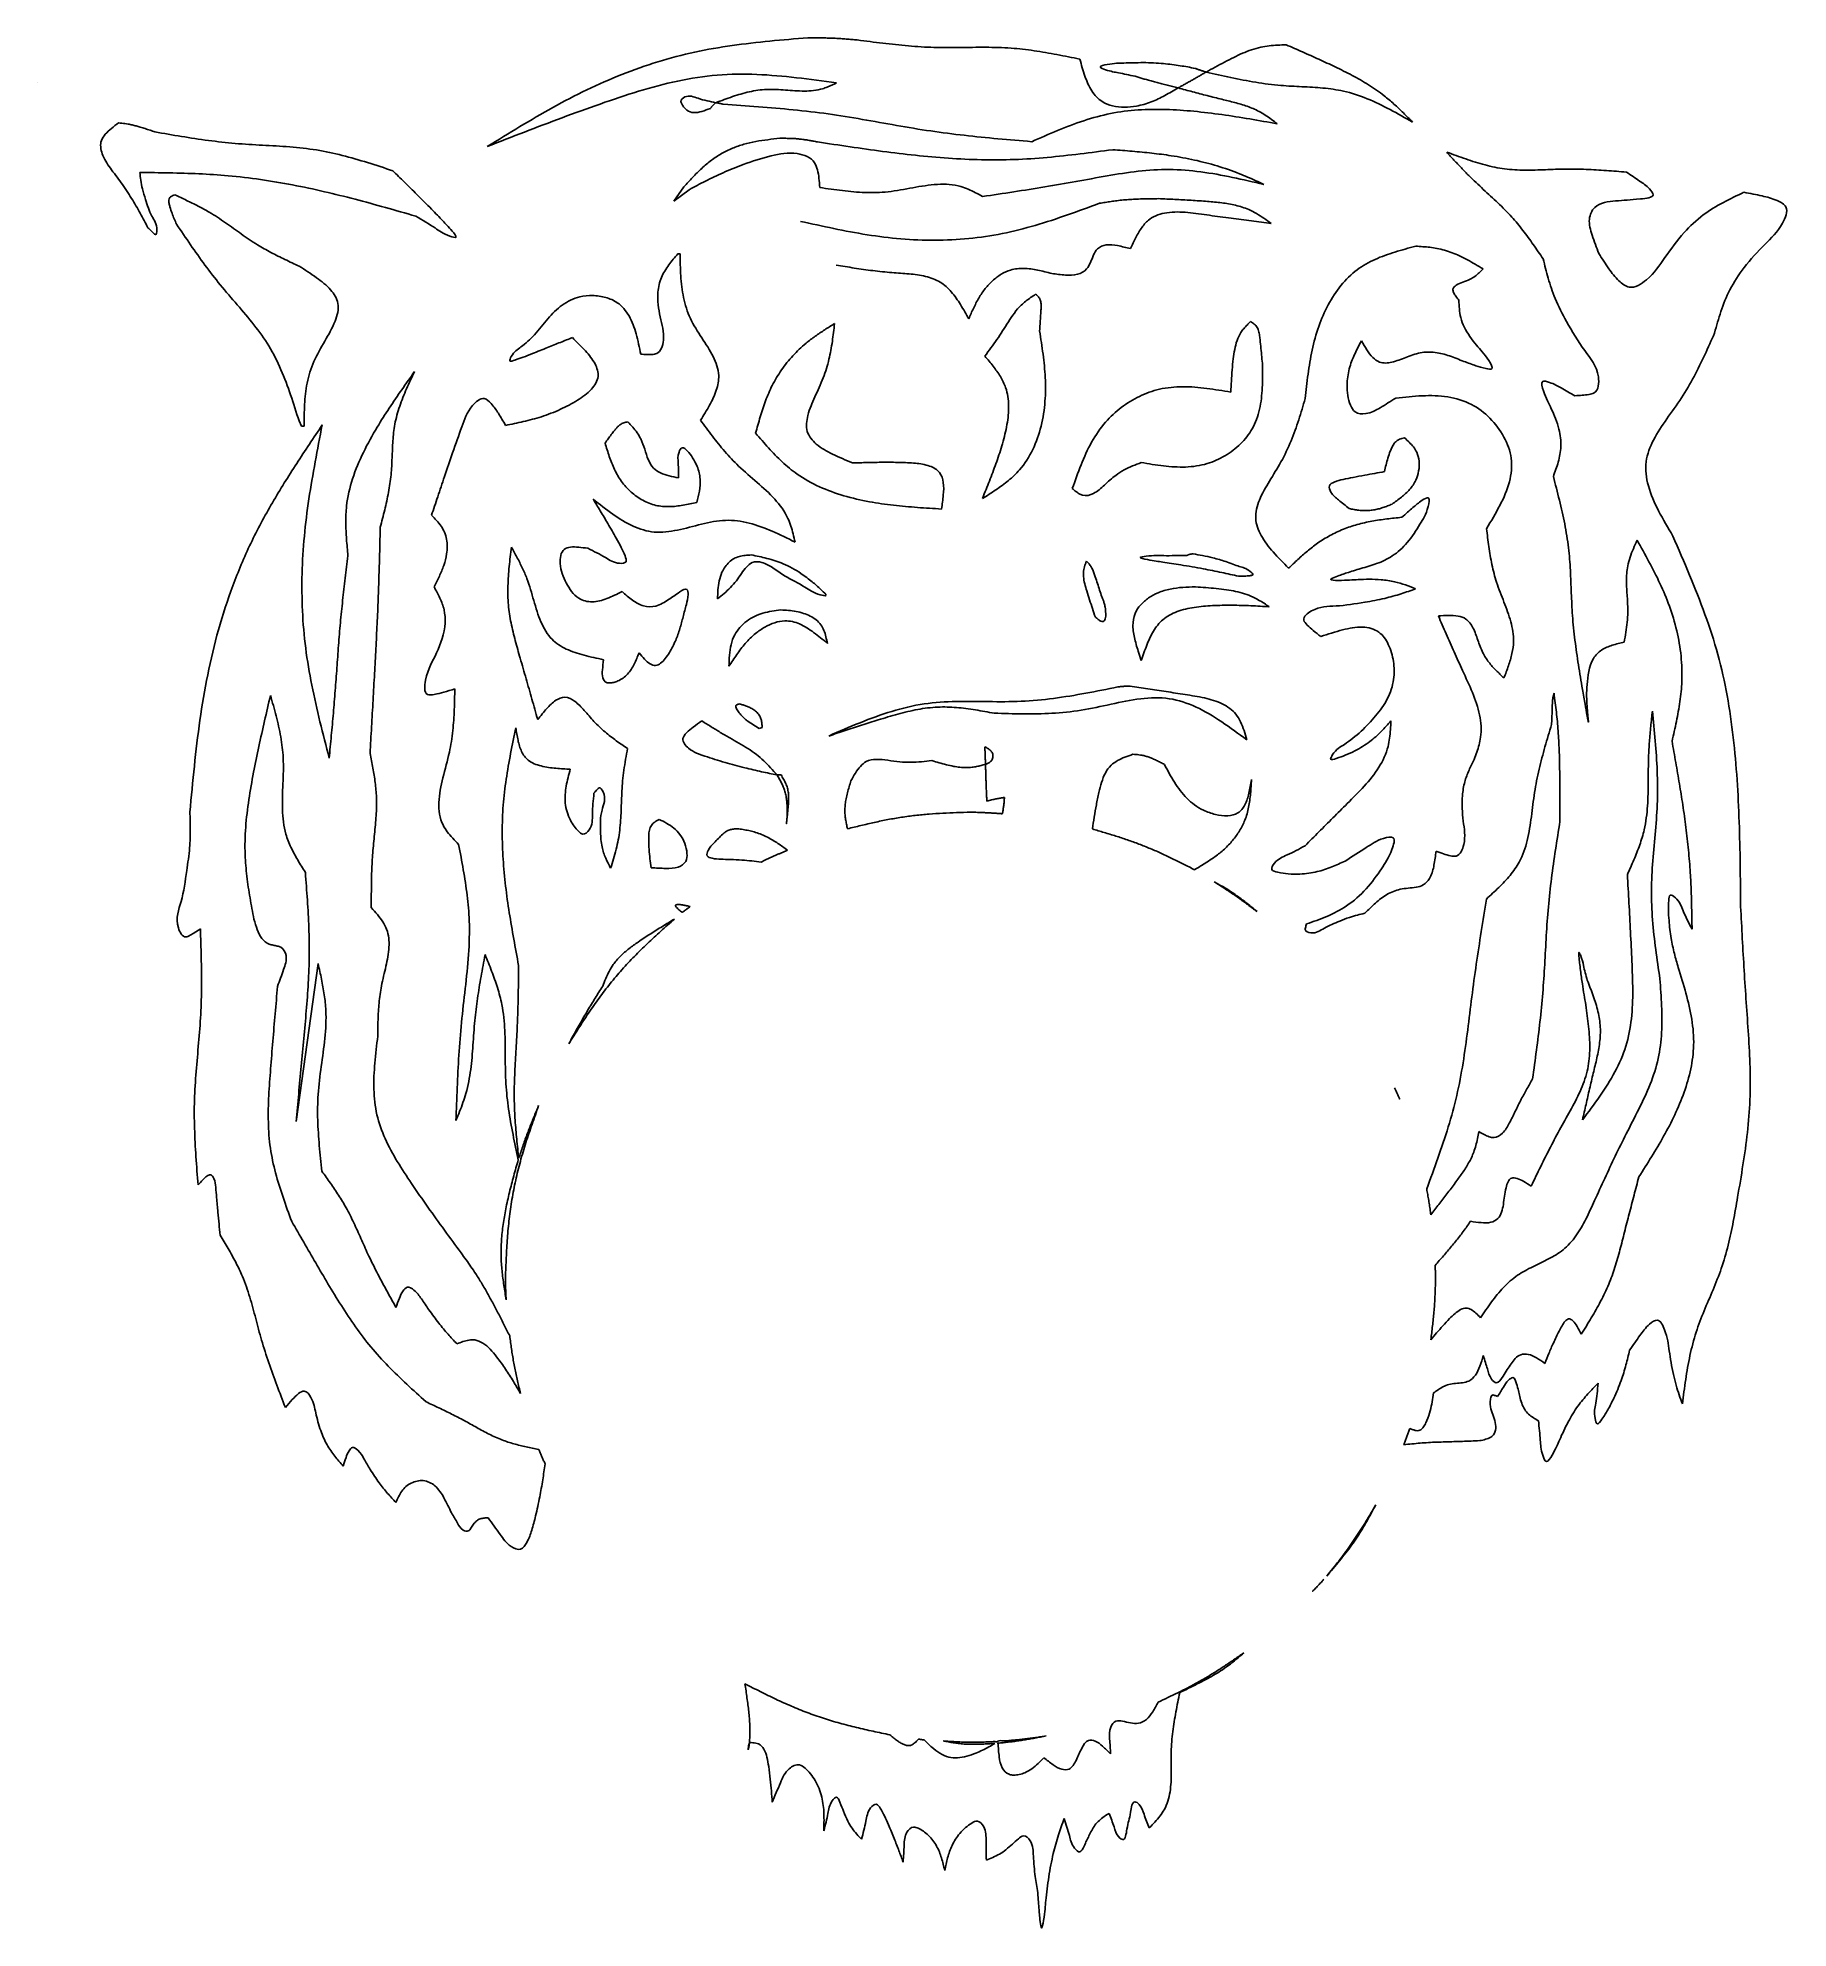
# Model space of a CAD drawing. Extents: x 24 to 174, y -3 to 159.
import ezdxf

# ---------------------------------------------------------------- set-up
doc = ezdxf.new("R2010")
doc.units = 0
doc.layers.add('Capa_1', color=7, linetype='CONTINUOUS')

msp = doc.modelspace()

# ---------------------------------------------------------------- linework, layer by layer
at = {"layer": 'Capa_1', "color": 7}
for p, q in [((89.663984, 158.673062), (89.663984, 158.673062)), ((123.774287, 155.735086), (123.774287, 155.735086)), ((23.688478, 154.837707), (23.688478, 154.837707)), ((121.382014, 154.379096), (121.382014, 154.379096)), ((81.773889, 153.115161), (81.773889, 153.115161)), ((30.609534, 151.382689), (30.609534, 151.382689)), ((87.253521, 150.061426), (87.253521, 150.061426)), ((144.388086, 148.887339), (144.388086, 148.887339)), ((79.048681, 145.906917), (78.166736, 144.68818)), ((35.431016, 145.21019), (35.431016, 145.210181)), ((78.166736, 144.68818), (79.484141, 145.661077)), ((119.709627, 144.892681), (119.709627, 144.892681)), ((78.534951, 140.179782), (78.534949, 140.17979)), ((141.736188, 140.816444), (141.736188, 140.816444)), ((109.176453, 136.708787), (109.176453, 136.708787)), ((91.946566, 134.18753), (91.946566, 134.18753)), ((127.578776, 134.360061), (127.578776, 134.360061)), ((55.967644, 130.077669), (55.967644, 130.077669)), ((46.067266, 125.847643), (46.283341, 125.406671)), ((46.283341, 125.406671), (46.501073, 125.410537)), ((74.241533, 125.776534), (74.241533, 125.776534)), ((140.776523, 124.403458), (140.776523, 124.403458)), ((104.704995, 119.430395), (104.611842, 119.199436)), ((84.803369, 114.368584), (84.803369, 114.368584)), ((113.533259, 113.823432), (113.533259, 113.823432)), ((122.663037, 114.456228), (122.663037, 114.456228)), ((122.865885, 111.631799), (122.865885, 111.631799)), ((87.343369, 109.660655), (87.343369, 109.660655)), ((118.006924, 105.960896), (118.229064, 105.313219)), ((117.264987, 103.116627), (117.264987, 103.116627)), ((153.583459, 102.511943), (153.583459, 102.511943)), ((83.812834, 101.604091), (83.812834, 101.604091)), ((162.010437, 100.994999), (162.010437, 100.994999)), ((80.574995, 100.146678), (80.574995, 100.146678)), ((84.467677, 100.155498), (85.497899, 99.48522)), ((85.497899, 99.48522), (85.7476, 99.582784)), ((104.816893, 97.936856), (104.816893, 97.936856)), ((117.499805, 97.285871), (117.499805, 97.285871)), ((104.878629, 96.426527), (104.878629, 96.426527)), ((87.024216, 95.515361), (87.024216, 95.515366)), ((76.926502, 91.708674), (76.926502, 91.708674)), ((83.738421, 90.9039), (83.738421, 90.9039)), ((87.877495, 91.858054), (87.877495, 91.858054)), ((124.475985, 86.356925), (124.475985, 86.356925)), ((78.457778, 84.42602), (78.457778, 84.42602)), ((78.233984, 83.176413), (78.233984, 83.176413)), ((45.821425, 65.828566), (47.701618, 79.352082)), ((139.930409, 68.70095), (139.930409, 68.70095)), ((138.313693, 32.984405), (138.313693, 32.984405)), ((133.875859, 26.612908), (133.875859, 26.612908)), ((126.997745, 20.30039), (126.997796, 20.30039)), ((84.662258, 12.624168), (84.662258, 12.624168)), ((109.131755, 1.134648), (109.34783, -0.063132))]:
    msp.add_line(p, q, dxfattribs=at)
for points, knots in [([(89.663984, 158.673062), (88.578416, 158.583985), (86.409734, 158.406032), (83.168405, 158.0443), (79.95234, 157.49148), (76.79269, 156.654579), (73.706195, 155.56335), (70.707123, 154.245457), (67.80719, 152.724799), (64.9813, 151.072105), (63.123434, 149.92735), (62.194172, 149.35477)], [0, 0, 0, 0, 3.267592, 6.527798, 9.781717, 13.047464, 16.320768, 19.593504, 22.866239, 26.138392, 29.412867, 29.412867, 29.412867, 29.412867]), ([(93.895113, 158.490611), (93.738178, 158.504124), (93.424317, 158.531149), (92.953341, 158.56942), (92.48264, 158.603112), (92.012114, 158.629982), (91.541872, 158.650108), (91.071896, 158.663554), (90.60229, 158.670386), (90.133144, 158.672821), (89.820373, 158.672982), (89.663984, 158.673062)], [0, 0, 0, 0, 0.472545, 0.945067, 1.417575, 1.888224, 2.358893, 2.829545, 3.29868, 3.767826, 4.236993, 4.236993, 4.236993, 4.236993]), ([(112.958341, 156.844132), (112.307377, 156.977802), (111.007386, 157.244744), (109.049542, 157.588515), (107.005166, 157.826165), (104.874712, 157.875928), (102.671695, 157.835966), (100.467018, 157.824988), (98.267854, 157.963956), (96.079136, 158.202509), (94.623413, 158.394538), (93.895113, 158.490611)], [0, 0, 0, 0, 1.993594, 3.98125, 5.962031, 8.16127, 10.367679, 12.573427, 14.772644, 16.973781, 19.177576, 19.177576, 19.177576, 19.177576]), ([(130.645188, 158.072239), (130.399831, 158.064303), (129.910524, 158.048476), (129.180099, 157.996053), (128.426749, 157.880685), (127.66308, 157.659643), (126.893855, 157.351614), (126.123168, 156.985902), (125.344381, 156.588207), (124.556343, 156.165244), (124.034808, 155.878382), (123.774287, 155.735086)], [0, 0, 0, 0, 0.73643, 1.468634, 2.19589, 3.018352, 3.847222, 4.679401, 5.576727, 6.470403, 7.362393, 7.362393, 7.362393, 7.362393]), ([(141.462785, 151.448836), (141.202297, 151.712707), (140.682112, 152.239648), (139.881519, 153.007003), (138.91007, 153.839182), (137.712966, 154.665482), (136.295097, 155.467313), (134.86128, 156.175609), (133.441786, 156.835918), (132.044827, 157.459906), (131.111518, 157.868223), (130.645188, 158.072239)], [0, 0, 0, 0, 1.11234, 2.221299, 3.326083, 4.946278, 6.575357, 8.209095, 9.742758, 11.271901, 12.798919, 12.798919, 12.798919, 12.798919]), ([(62.194172, 149.35477), (63.259222, 149.771493), (65.391863, 150.605933), (68.607424, 151.834511), (71.857308, 153.0173), (75.142342, 154.126259), (78.483937, 155.025009), (81.878582, 155.563183), (85.300571, 155.588044), (88.70752, 155.278242), (90.975453, 154.96294), (92.114136, 154.804633)], [0, 0, 0, 0, 3.431026, 6.870237, 10.32647, 13.806095, 17.268829, 20.697288, 24.08452, 27.504673, 30.953393, 30.953393, 30.953393, 30.953393]), ([(121.382014, 154.379096), (121.0092, 154.158563), (120.264121, 153.717821), (119.087149, 153.145624), (117.90989, 152.801158), (116.783454, 152.703592), (115.781416, 152.803276), (114.743952, 153.18488), (113.897793, 154.117768), (113.358746, 155.41924), (113.09523, 156.356996), (112.958341, 156.844132)], [0, 0, 0, 0, 1.299376, 2.596836, 3.916626, 4.953394, 5.970042, 6.920621, 8.19964, 9.603874, 11.121901, 11.121901, 11.121901, 11.121901]), ([(122.83998, 156.05424), (122.415959, 156.134683), (121.519993, 156.30466), (120.029985, 156.493089), (118.442772, 156.571437), (116.720699, 156.505204), (115.775928, 156.495986), (114.447282, 156.208836), (115.493098, 155.806699), (116.323118, 155.665222), (117.202007, 155.481288), (117.696036, 155.377897)], [0, 0, 0, 0, 1.295661, 2.737765, 4.481604, 6.150629, 7.569469, 8.192219, 8.698916, 9.830667, 11.283448, 11.283448, 11.283448, 11.283448]), ([(121.382014, 154.379096), (121.469782, 154.428003), (121.645316, 154.525817), (121.90842, 154.672893), (122.172572, 154.821489), (122.437561, 154.971979), (122.703622, 155.123938), (122.970262, 155.276505), (123.237731, 155.429233), (123.505987, 155.582199), (123.684854, 155.684124), (123.774287, 155.735086)], [0, 0, 0, 0, 0.301423, 0.602844, 0.904262, 1.21066, 1.51706, 1.823461, 2.132265, 2.441069, 2.749872, 2.749872, 2.749872, 2.749872]), ([(123.774287, 155.735086), (123.740148, 155.746188), (123.671871, 155.768393), (123.569502, 155.801843), (123.466651, 155.835767), (123.36337, 155.870316), (123.259685, 155.905562), (123.155438, 155.941639), (123.05066, 155.978628), (122.945281, 156.016324), (122.87508, 156.041601), (122.83998, 156.05424)], [0, 0, 0, 0, 0.107696, 0.215391, 0.323087, 0.432598, 0.54211, 0.65162, 0.763537, 0.875455, 0.987374, 0.987374, 0.987374, 0.987374]), ([(123.774287, 155.735086), (124.480231, 155.575454), (125.891879, 155.256245), (128.024928, 154.842205), (130.061595, 154.575955), (131.988749, 154.485456), (133.781877, 154.394094), (135.675145, 154.13755), (137.609076, 153.491792), (139.558878, 152.535862), (140.825015, 151.812968), (141.462785, 151.448836)], [0, 0, 0, 0, 2.171241, 4.341748, 6.516932, 8.325507, 10.127213, 11.904354, 14.038001, 16.208492, 18.411468, 18.411468, 18.411468, 18.411468]), ([(92.114136, 154.804633), (91.983022, 154.742442), (91.721809, 154.618544), (91.326057, 154.446761), (90.562335, 154.174831), (89.341431, 154.063719), (87.749115, 154.203501), (86.1692, 154.307649), (84.637302, 154.078822), (83.192641, 153.646284), (82.248472, 153.292826), (81.773889, 153.115161)], [0, 0, 0, 0, 0.435328, 0.867281, 1.293977, 2.863134, 4.481588, 6.099931, 7.593864, 9.097931, 10.618006, 10.618006, 10.618006, 10.618006]), ([(117.696036, 155.377897), (117.812526, 155.342584), (118.045499, 155.27196), (118.395369, 155.167426), (118.767317, 155.059527), (119.161996, 154.950614), (119.57917, 154.840037), (120.011497, 154.728273), (120.458544, 154.613756), (120.920239, 154.496246), (121.22809, 154.418146), (121.382014, 154.379096)], [0, 0, 0, 0, 0.365174, 0.730327, 1.095453, 1.527, 1.958582, 2.390183, 2.866615, 3.343026, 3.819426, 3.819426, 3.819426, 3.819426]), ([(129.878997, 151.307172), (129.709725, 151.434106), (129.372083, 151.687297), (128.854803, 152.048901), (128.17838, 152.45651), (127.297422, 152.827642), (126.222525, 153.140287), (125.072909, 153.413959), (123.872596, 153.717003), (122.624579, 154.045423), (121.795786, 154.267983), (121.382014, 154.379096)], [0, 0, 0, 0, 0.634716, 1.266052, 1.892793, 3.0006, 4.120952, 5.248619, 6.545635, 7.834805, 9.1201, 9.1201, 9.1201, 9.1201]), ([(81.773889, 153.115161), (81.27231, 153.214863), (80.407558, 153.386756), (79.330771, 153.855777), (78.696776, 153.288764), (78.8986, 152.939445), (79.052333, 152.698269), (79.350619, 152.388378), (79.908486, 152.201714), (80.612448, 152.355872), (81.068828, 152.532595), (81.309216, 152.62568)], [0, 0, 0, 0, 1.562021, 2.693015, 3.220127, 3.48145, 3.790915, 4.103011, 4.748072, 5.44462, 6.219845, 6.219845, 6.219845, 6.219845]), ([(81.309216, 152.62568), (81.323553, 152.645513), (81.352219, 152.685168), (81.396115, 152.743974), (81.442157, 152.801853), (81.491241, 152.857974), (81.543158, 152.912309), (81.59781, 152.964995), (81.655022, 153.016007), (81.714128, 153.065974), (81.753967, 153.098764), (81.773889, 153.115161)], [0, 0, 0, 0, 0.073418, 0.146792, 0.220132, 0.295233, 0.37038, 0.44552, 0.522905, 0.60029, 0.677697, 0.677697, 0.677697, 0.677697]), ([(81.773889, 153.115161), (81.797014, 153.110713), (81.843265, 153.101816), (81.912641, 153.088468), (81.982363, 153.075045), (82.05243, 153.061543), (82.122807, 153.047791), (82.194757, 153.033351), (82.268234, 153.018007), (82.343268, 153.001916), (82.393262, 152.991055), (82.418259, 152.985624)], [0, 0, 0, 0, 0.070648, 0.141296, 0.211945, 0.283655, 0.355363, 0.42707, 0.503808, 0.580547, 0.657288, 0.657288, 0.657288, 0.657288]), ([(82.418259, 152.985624), (83.418208, 152.916161), (85.417326, 152.77729), (88.411362, 152.522532), (91.384649, 152.175954), (94.327723, 151.693273), (97.251288, 151.163001), (100.158338, 150.67284), (103.059495, 150.305941), (105.945952, 150.020291), (107.873083, 149.855906), (108.836906, 149.773692)], [0, 0, 0, 0, 3.007055, 6.011766, 9.013972, 11.984471, 14.956948, 17.928319, 20.827211, 23.727611, 26.629565, 26.629565, 26.629565, 26.629565]), ([(108.836906, 149.773692), (109.57397, 150.097845), (111.042482, 150.743681), (113.280702, 151.604647), (115.583082, 152.242268), (117.953667, 152.535963), (120.346649, 152.562697), (122.746383, 152.396552), (125.13664, 152.104219), (127.513798, 151.726591), (129.091014, 151.446904), (129.878997, 151.307172)], [0, 0, 0, 0, 2.415465, 4.812524, 7.189432, 9.562162, 11.955983, 14.358869, 16.773439, 19.178073, 21.578894, 21.578894, 21.578894, 21.578894]), ([(30.609534, 151.382689), (30.400598, 151.226588), (29.999176, 150.926676), (29.472734, 150.45488), (28.979909, 149.752817), (29.154902, 148.599097), (29.913693, 147.464648), (30.845699, 146.250206), (31.711288, 144.96599), (32.458413, 143.663658), (32.904571, 142.811074), (33.122526, 142.394574)], [0, 0, 0, 0, 0.781445, 1.501368, 2.126548, 3.26233, 4.682232, 6.234098, 7.848688, 9.325249, 10.735494, 10.735494, 10.735494, 10.735494]), ([(33.722798, 150.611539), (33.583497, 150.659394), (33.304867, 150.755113), (32.885544, 150.894989), (32.491471, 151.018664), (32.122522, 151.124768), (31.778675, 151.211292), (31.456955, 151.27673), (31.158263, 151.321508), (30.884198, 151.354158), (30.701113, 151.373176), (30.609534, 151.382689)], [0, 0, 0, 0, 0.441875, 0.883837, 1.326076, 1.680849, 2.035405, 2.389519, 2.665261, 2.941255, 3.217469, 3.217469, 3.217469, 3.217469]), ([(54.098472, 147.2822), (53.381267, 147.51878), (51.950036, 147.990892), (49.784706, 148.623003), (47.558179, 149.106101), (45.266114, 149.34847), (42.93649, 149.470607), (40.608549, 149.599215), (38.297764, 149.862712), (36.006577, 150.214918), (34.48416, 150.479314), (33.722798, 150.611539)], [0, 0, 0, 0, 2.265579, 4.521112, 6.764853, 9.089708, 11.425926, 13.764246, 16.082307, 18.399617, 20.717866, 20.717866, 20.717866, 20.717866]), ([(87.253521, 150.061426), (86.907985, 150.024869), (86.217964, 149.951865), (85.188528, 149.8022), (84.174337, 149.571732), (83.193178, 149.223698), (82.259274, 148.765322), (81.371328, 148.190658), (80.551663, 147.495977), (79.783693, 146.71854), (79.294052, 146.177863), (79.048681, 145.906917)], [0, 0, 0, 0, 1.042364, 2.081559, 3.119233, 4.157062, 5.197207, 6.233528, 7.321679, 8.41334, 9.509916, 9.509916, 9.509916, 9.509916]), ([(90.481438, 149.756604), (90.361239, 149.779497), (90.120865, 149.825279), (89.759623, 149.890223), (89.3991, 149.947374), (89.038959, 149.993172), (88.679572, 150.027437), (88.321165, 150.049886), (87.964141, 150.060306), (87.608856, 150.062826), (87.371977, 150.061893), (87.253521, 150.061426)], [0, 0, 0, 0, 0.367078, 0.734084, 1.101063, 1.46202, 1.823026, 2.183935, 2.539136, 2.894406, 3.249776, 3.249776, 3.249776, 3.249776]), ([(115.778909, 149.087429), (114.844942, 148.963996), (112.978309, 148.717301), (110.172838, 148.406506), (107.354722, 148.214663), (104.526119, 148.20271), (101.696011, 148.339535), (98.875589, 148.59347), (96.067968, 148.933621), (93.272141, 149.330822), (91.411617, 149.614685), (90.481438, 149.756604)], [0, 0, 0, 0, 2.826236, 5.648537, 8.466754, 11.295664, 14.12906, 16.964062, 19.789294, 22.612624, 25.43545, 25.43545, 25.43545, 25.43545]), ([(128.729161, 146.108111), (128.49756, 146.215036), (128.034443, 146.428847), (127.336133, 146.741352), (126.246762, 147.198451), (124.733579, 147.722242), (122.778817, 148.226088), (120.903442, 148.572078), (119.124949, 148.800079), (117.452851, 148.957762), (116.336897, 149.044206), (115.778909, 149.087429)], [0, 0, 0, 0, 0.765275, 1.53027, 2.295019, 4.309, 6.327091, 8.345661, 10.025836, 11.70474, 13.383714, 13.383714, 13.383714, 13.383714]), ([(79.484141, 145.661077), (79.949552, 145.907493), (80.908614, 146.415275), (82.449614, 147.156424), (84.313203, 147.920398), (86.42337, 148.567342), (88.529527, 148.989893), (90.165445, 148.329406), (90.510877, 147.3296), (90.625379, 146.615248), (90.665643, 146.106043), (90.686489, 145.842424)], [0, 0, 0, 0, 1.579783, 3.255418, 5.127985, 7.616644, 9.866372, 11.55411, 12.203551, 12.94155, 13.733741, 13.733741, 13.733741, 13.733741]), ([(104.632785, 145.074582), (105.519781, 145.207234), (107.295582, 145.472808), (109.961117, 145.890499), (112.626855, 146.346351), (115.282832, 146.856675), (117.942916, 147.275979), (120.637949, 147.456325), (123.345622, 147.231544), (126.043047, 146.735855), (127.831176, 146.31797), (128.729161, 146.108111)], [0, 0, 0, 0, 2.690575, 5.386643, 8.094089, 10.803332, 13.500128, 16.169932, 18.883624, 21.625848, 24.392233, 24.392233, 24.392233, 24.392233]), ([(144.388086, 148.887339), (144.59581, 148.658704), (145.011239, 148.201455), (145.64231, 147.52276), (146.469521, 146.673372), (147.526782, 145.689164), (148.78129, 144.541784), (149.93393, 143.386445), (150.928, 142.179486), (151.810214, 140.969217), (152.375451, 140.144246), (152.658521, 139.731102)], [0, 0, 0, 0, 0.926715, 1.853347, 2.780182, 4.482941, 6.185255, 7.881272, 9.373219, 10.870843, 12.373255, 12.373255, 12.373255, 12.373255]), ([(159.795103, 147.16424), (159.219972, 147.211184), (158.069366, 147.3051), (156.339162, 147.410488), (154.595021, 147.444563), (152.844737, 147.371358), (151.09407, 147.31485), (149.357132, 147.400992), (147.663534, 147.755428), (146.017004, 148.279398), (144.93275, 148.684061), (144.388086, 148.887339)], [0, 0, 0, 0, 1.731107, 3.46325, 5.199668, 6.961483, 8.717379, 10.454765, 12.163176, 13.8909, 15.634875, 15.634875, 15.634875, 15.634875]), ([(33.122526, 142.394574), (33.20763, 142.310068), (33.367008, 142.151811), (33.568048, 141.982884), (33.851087, 141.699153), (33.96103, 142.67608), (33.361604, 143.376259), (32.975589, 144.649161), (32.652498, 145.662437), (32.506835, 146.440791), (32.452441, 146.913162), (32.426893, 147.135024)], [0, 0, 0, 0, 0.351778, 0.658784, 0.877956, 1.255888, 2.544397, 4.076839, 5.013727, 5.77061, 6.440938, 6.440938, 6.440938, 6.440938]), ([(32.426893, 147.135024), (33.269486, 147.126129), (34.953921, 147.108345), (37.478843, 147.037753), (40.086506, 146.873618), (42.769123, 146.555652), (45.519722, 146.08919), (48.219131, 145.512726), (50.866844, 144.850901), (53.468725, 144.13737), (55.197508, 143.642109), (56.061901, 143.394479)], [0, 0, 0, 0, 2.527904, 5.053556, 7.577007, 10.363629, 13.153366, 15.943803, 18.642316, 21.339797, 24.037283, 24.037283, 24.037283, 24.037283]), ([(56.061901, 143.394479), (56.646303, 143.053881), (57.669419, 142.457594), (58.515195, 141.803394), (59.753001, 141.441606), (58.947715, 142.385719), (58.39381, 142.997157), (57.310451, 144.105054), (56.230749, 145.191996), (55.11455, 146.293548), (54.425904, 146.963606), (54.098472, 147.2822)], [0, 0, 0, 0, 1.943198, 3.40197, 3.923284, 4.542331, 5.732168, 7.114677, 8.911221, 10.42457, 11.796388, 11.796388, 11.796388, 11.796388]), ([(90.686489, 145.842424), (91.329691, 145.74802), (92.615927, 145.559237), (94.565536, 145.38399), (96.597535, 145.435572), (98.646361, 145.830788), (100.713718, 146.193603), (102.356137, 146.102323), (103.412362, 145.703147), (104.026068, 145.404352), (104.429603, 145.185018), (104.632785, 145.074582)], [0, 0, 0, 0, 1.950129, 3.899751, 5.866959, 8.023116, 10.146701, 12.169893, 12.839014, 13.523064, 14.216771, 14.216771, 14.216771, 14.216771]), ([(157.419918, 140.190814), (157.22316, 140.708779), (156.861943, 141.659683), (156.461519, 143.028201), (157.077132, 144.524028), (159.088404, 144.723368), (160.358785, 144.811605), (162.365612, 144.985427), (161.631737, 145.934796), (160.857289, 146.436637), (160.174554, 146.904314), (159.795103, 147.16424)], [0, 0, 0, 0, 1.67194, 3.069419, 4.15819, 6.035031, 8.165683, 9.30925, 9.89181, 10.97417, 12.328351, 12.328351, 12.328351, 12.328351]), ([(35.431016, 145.210181), (35.373095, 145.19142), (35.26143, 145.155251), (35.107786, 145.089132), (34.955323, 144.973855), (34.891536, 144.744035), (34.929442, 144.471028), (35.030286, 144.098205), (35.176345, 143.655973), (35.370754, 143.16437), (35.506082, 142.854118), (35.572127, 142.702702)], [0, 0, 0, 0, 0.182504, 0.351849, 0.501931, 0.7383, 1.019102, 1.325861, 1.895718, 2.415578, 2.911148, 2.911148, 2.911148, 2.911148]), ([(46.079393, 139.107685), (45.673412, 139.297057), (44.862279, 139.675415), (43.661527, 140.273266), (42.400716, 140.984206), (41.117638, 141.861855), (39.774979, 142.83631), (38.549192, 143.654846), (37.420841, 144.270964), (36.432076, 144.751888), (35.764926, 145.05732), (35.431016, 145.21019)], [0, 0, 0, 0, 1.343903, 2.685058, 4.023369, 5.682381, 7.344455, 9.002037, 10.098928, 11.198419, 12.30012, 12.30012, 12.30012, 12.30012]), ([(114.651674, 144.495256), (113.738694, 144.158685), (111.915392, 143.486523), (109.150086, 142.573087), (106.329866, 141.853373), (103.448153, 141.428468), (100.53777, 141.281949), (97.624286, 141.400393), (94.734543, 141.774795), (91.8725, 142.319607), (89.975817, 142.738797), (89.02678, 142.948546)], [0, 0, 0, 0, 2.91906, 5.829625, 8.733553, 11.638948, 14.552512, 17.463661, 20.374233, 23.285732, 26.201503, 26.201503, 26.201503, 26.201503]), ([(119.709627, 144.892681), (119.502422, 144.890197), (119.08801, 144.885229), (118.466413, 144.873646), (117.860939, 144.854312), (117.271878, 144.824203), (116.699705, 144.781412), (116.154078, 144.724745), (115.635521, 144.654109), (115.143249, 144.577117), (114.815549, 144.522546), (114.651674, 144.495256)], [0, 0, 0, 0, 0.621659, 1.243325, 1.865087, 2.438923, 3.012684, 3.586213, 4.084302, 4.582545, 5.080938, 5.080938, 5.080938, 5.080938]), ([(129.364161, 142.776015), (129.156144, 142.921806), (128.741792, 143.212207), (128.105131, 143.619215), (127.307636, 144.035968), (126.301827, 144.355276), (125.110139, 144.551898), (123.835449, 144.662816), (122.49683, 144.75347), (121.100277, 144.828227), (120.17248, 144.871229), (119.709627, 144.892681)], [0, 0, 0, 0, 0.762028, 1.517889, 2.265694, 3.4552, 4.663718, 5.883399, 7.292516, 8.688853, 10.078905, 10.078905, 10.078905, 10.078905]), ([(169.854231, 145.435629), (169.263337, 145.1582), (168.059681, 144.593073), (166.278378, 143.509276), (164.570605, 141.917451), (163.097331, 139.899991), (161.901099, 138.087244), (160.175379, 137.007008), (159.006067, 137.908302), (158.232053, 138.931019), (157.703017, 139.751668), (157.419918, 140.190814)], [0, 0, 0, 0, 1.958424, 3.989334, 6.223686, 8.928202, 11.377451, 13.011256, 14.028831, 15.383587, 16.943046, 16.943046, 16.943046, 16.943046]), ([(167.339589, 133.381653), (167.508443, 133.995981), (167.854932, 135.256584), (168.624374, 137.183788), (169.897513, 139.120713), (171.579874, 140.946258), (173.047935, 142.32285), (173.794458, 144.162356), (172.546446, 144.850439), (171.346242, 145.153837), (170.378006, 145.336705), (169.854231, 145.435629)], [0, 0, 0, 0, 1.911519, 3.922445, 6.189832, 8.850914, 11.216093, 12.639135, 13.573163, 14.918181, 16.503217, 16.503217, 16.503217, 16.503217]), ([(35.572127, 142.702702), (35.970177, 142.113627), (36.76654, 140.935087), (37.998249, 139.1902), (39.32334, 137.467275), (40.773978, 135.804572), (42.224431, 134.111548), (43.544078, 132.287161), (44.563998, 130.247182), (45.37029, 128.074479), (45.834139, 126.592483), (46.067266, 125.847643)], [0, 0, 0, 0, 2.132829, 4.267066, 6.406787, 8.649755, 10.885008, 13.095479, 15.384227, 17.701321, 20.042566, 20.042566, 20.042566, 20.042566]), ([(117.290342, 140.609739), (117.442534, 140.934562), (117.739016, 141.567342), (118.247029, 142.44362), (119.052564, 143.337658), (120.487478, 143.800005), (122.241129, 143.734939), (124.06532, 143.465192), (125.883707, 143.212268), (127.648167, 142.986534), (128.79766, 142.845514), (129.364161, 142.776015)], [0, 0, 0, 0, 1.07566, 2.095468, 3.035479, 4.61626, 6.399495, 8.283738, 10.145666, 11.907767, 13.620022, 13.620022, 13.620022, 13.620022]), ([(110.556698, 138.482599), (110.9459, 138.429356), (111.678772, 138.329098), (112.733375, 138.314567), (113.554837, 138.752489), (113.885, 139.444965), (114.120319, 140.045179), (114.454515, 140.699725), (115.2721, 141.01513), (116.245218, 140.875371), (116.925992, 140.702343), (117.290342, 140.609739)], [0, 0, 0, 0, 1.180269, 2.222463, 3.122735, 3.773409, 4.464194, 5.088094, 5.897141, 6.877813, 8.007022, 8.007022, 8.007022, 8.007022]), ([(78.534949, 140.17979), (78.264001, 139.862729), (77.725038, 139.232037), (77.044546, 138.153081), (76.682714, 136.608875), (76.959671, 134.760281), (77.478117, 133.103392), (77.03573, 131.625067), (76.289897, 131.532761), (75.837069, 131.530837), (75.510951, 131.552843), (75.341206, 131.564297)], [0, 0, 0, 0, 1.251773, 2.490001, 3.784899, 5.924172, 7.933754, 9.211916, 9.60953, 10.078309, 10.587176, 10.587176, 10.587176, 10.587176]), ([(78.706379, 140.166009), (78.699905, 140.166837), (78.686959, 140.168494), (78.667526, 140.170872), (78.648229, 140.173021), (78.629059, 140.174842), (78.610022, 140.176349), (78.591101, 140.17755), (78.5723, 140.178455), (78.553627, 140.179165), (78.541176, 140.179576), (78.534951, 140.179782)], [0, 0, 0, 0, 0.019579, 0.039156, 0.058732, 0.077827, 0.096923, 0.116018, 0.134703, 0.153389, 0.172076, 0.172076, 0.172076, 0.172076]), ([(80.463652, 125.90111), (80.728213, 126.328326), (81.240129, 127.154974), (81.856775, 128.411673), (82.149531, 129.884356), (81.56862, 131.462993), (80.55987, 132.978336), (79.531029, 134.584912), (78.949536, 136.406694), (78.741484, 138.28224), (78.718121, 139.53593), (78.706379, 140.166009)], [0, 0, 0, 0, 1.506785, 2.915576, 4.192276, 5.882694, 7.76675, 9.687595, 11.570554, 13.441514, 15.331877, 15.331877, 15.331877, 15.331877]), ([(141.736188, 140.816444), (141.139535, 140.657556), (139.959435, 140.343298), (138.248618, 139.741649), (136.628485, 138.838309), (135.266976, 137.482243), (134.188177, 135.809841), (133.3731, 133.931751), (132.828351, 131.924696), (132.493596, 129.847311), (132.343527, 128.458432), (132.268516, 127.764217)], [0, 0, 0, 0, 1.852124, 3.663252, 5.429972, 7.367376, 9.360163, 11.369767, 13.485579, 15.581627, 17.676318, 17.676318, 17.676318, 17.676318]), ([(147.500797, 138.866244), (147.28063, 139.000466), (146.840466, 139.268806), (146.170055, 139.654466), (145.508808, 139.991101), (144.85432, 140.267423), (144.21151, 140.483287), (143.575265, 140.637598), (142.950813, 140.728838), (142.344523, 140.781422), (141.939127, 140.804761), (141.736188, 140.816444)], [0, 0, 0, 0, 0.773555, 1.546512, 2.319781, 2.997965, 3.675951, 4.351946, 4.958975, 5.567342, 6.177157, 6.177157, 6.177157, 6.177157]), ([(152.658521, 139.731102), (152.791665, 139.180306), (153.069732, 138.02999), (153.680278, 136.213067), (154.751696, 134.144191), (156.088862, 131.938635), (157.551642, 130.20273), (157.390248, 128.269335), (156.530945, 128.099768), (155.989317, 128.035104), (155.590045, 128.01648), (155.381523, 128.006753)], [0, 0, 0, 0, 1.700057, 3.550507, 5.730623, 8.683899, 11.227615, 12.644, 13.117187, 13.68759, 14.311135, 14.311135, 14.311135, 14.311135]), ([(46.501073, 125.410537), (46.505299, 126.02463), (46.513778, 127.256896), (46.707164, 129.128762), (47.281239, 130.985995), (48.26715, 132.674747), (49.176883, 134.219218), (49.603404, 135.874158), (48.76123, 137.215473), (47.533552, 138.177632), (46.582778, 138.78573), (46.079393, 139.107685)], [0, 0, 0, 0, 1.842212, 3.696668, 5.625462, 7.623415, 9.522557, 11.077836, 12.385987, 13.977165, 15.767492, 15.767492, 15.767492, 15.767492]), ([(92.077204, 139.198078), (92.597486, 139.113194), (93.645013, 138.94229), (95.239202, 138.713959), (96.805441, 138.550156), (98.320496, 138.463805), (99.726106, 138.283858), (101.018488, 137.820569), (102.00969, 136.91372), (102.770002, 135.803808), (103.216382, 134.998406), (103.444918, 134.586058)], [0, 0, 0, 0, 1.581473, 3.184108, 4.830777, 6.304009, 7.735481, 9.07763, 10.341861, 11.68968, 13.103658, 13.103658, 13.103658, 13.103658]), ([(103.444918, 134.586058), (103.575811, 134.890053), (103.837458, 135.497717), (104.285588, 136.387545), (104.826286, 137.197566), (105.473629, 137.889318), (106.196659, 138.437912), (107.093301, 138.856041), (108.180967, 138.964642), (109.366533, 138.787925), (110.154504, 138.585779), (110.556698, 138.482599)], [0, 0, 0, 0, 0.992883, 1.984701, 2.985163, 3.903344, 4.814035, 5.693918, 6.836312, 8.030954, 9.276438, 9.276438, 9.276438, 9.276438]), ([(145.432639, 136.190644), (145.343709, 136.305028), (145.177384, 136.518962), (144.979516, 136.819151), (144.865782, 137.204036), (145.254749, 137.549928), (145.779926, 137.732331), (146.347892, 137.946579), (146.820866, 138.229662), (147.182535, 138.539842), (147.395935, 138.7587), (147.500797, 138.866244)], [0, 0, 0, 0, 0.432887, 0.809632, 1.096615, 1.529991, 2.147824, 2.821768, 3.329146, 3.79557, 4.246201, 4.246201, 4.246201, 4.246201]), ([(75.341206, 131.564297), (75.2224, 132.147299), (74.993604, 133.270049), (74.456549, 134.848629), (73.506013, 135.98071), (72.336684, 136.475236), (71.230633, 136.634697), (69.920858, 136.516001), (68.549667, 135.830699), (67.330179, 134.607994), (66.6185, 133.684852), (66.253871, 133.211879)], [0, 0, 0, 0, 1.785418, 3.43837, 4.962895, 6.04141, 7.173097, 8.291254, 9.937225, 11.642654, 13.434474, 13.434474, 13.434474, 13.434474]), ([(109.176453, 136.708787), (109.032261, 136.611918), (108.744862, 136.418841), (108.326558, 136.114456), (107.83614, 135.696618), (107.332895, 135.102427), (106.831987, 134.342979), (106.360524, 133.570145), (105.861224, 132.826824), (105.347753, 132.10916), (104.999212, 131.636947), (104.825159, 131.401136)], [0, 0, 0, 0, 0.521109, 1.03866, 1.551361, 2.450344, 3.361917, 4.279535, 5.165978, 6.047442, 6.926702, 6.926702, 6.926702, 6.926702]), ([(109.518207, 133.555284), (109.530838, 133.749401), (109.556344, 134.141379), (109.594573, 134.738767), (109.627184, 135.261546), (109.653395, 135.701846), (109.635605, 136.046723), (109.544684, 136.315196), (109.412747, 136.486117), (109.298973, 136.600041), (109.217591, 136.672274), (109.176453, 136.708787)], [0, 0, 0, 0, 0.583586, 1.178427, 1.795777, 2.155145, 2.501262, 2.827671, 2.983856, 3.145261, 3.310257, 3.310257, 3.310257, 3.310257]), ([(145.853215, 130.945832), (146.211311, 130.818851), (146.859328, 130.589063), (147.54963, 130.356633), (148.507734, 130.190317), (147.728702, 131.501749), (146.928365, 132.289511), (145.988271, 133.576714), (145.57823, 134.660641), (145.459495, 135.443317), (145.441473, 135.944827), (145.432639, 136.190644)], [0, 0, 0, 0, 1.108294, 2.005592, 2.499948, 3.245945, 4.953814, 6.819725, 7.671132, 8.438987, 9.177183, 9.177183, 9.177183, 9.177183]), ([(69.482891, 132.989739), (69.861199, 132.615399), (70.569888, 131.914145), (71.445383, 130.872582), (71.856786, 129.593518), (71.089953, 128.419633), (69.908232, 127.566341), (68.445058, 126.798348), (66.882136, 126.200041), (65.299091, 125.778432), (64.267716, 125.569246), (63.762379, 125.466753)], [0, 0, 0, 0, 1.594365, 2.986736, 4.094698, 5.314312, 6.841841, 8.493926, 10.24475, 11.854957, 13.401796, 13.401796, 13.401796, 13.401796]), ([(66.253871, 133.211879), (65.860401, 132.843831), (65.175403, 132.203088), (64.409824, 131.734213), (63.99462, 130.864675), (64.741875, 131.123277), (65.271333, 131.294825), (66.245696, 131.690506), (67.295769, 132.108745), (68.440178, 132.569586), (69.145954, 132.853973), (69.482891, 132.989739)], [0, 0, 0, 0, 1.560805, 2.717234, 3.115147, 3.547276, 4.292392, 5.151416, 6.5519, 7.74585, 8.836533, 8.836533, 8.836533, 8.836533]), ([(91.946566, 134.18753), (91.666602, 134.012635), (91.107025, 133.663064), (90.283461, 133.11398), (89.344215, 132.403279), (88.352182, 131.457427), (87.378481, 130.242054), (86.595136, 128.936842), (86.013778, 127.571418), (85.567484, 126.192118), (85.310349, 125.259424), (85.181502, 124.792064)], [0, 0, 0, 0, 0.990298, 1.979354, 2.968552, 4.520615, 6.077343, 7.627451, 9.071453, 10.519482, 11.973821, 11.973821, 11.973821, 11.973821]), ([(93.481703, 122.24986), (92.907671, 122.493014), (91.829509, 122.949711), (90.415182, 123.712983), (89.415851, 124.910576), (89.626359, 126.465877), (90.267046, 127.932555), (90.999727, 129.488143), (91.493199, 131.091041), (91.772235, 132.654306), (91.888918, 133.680524), (91.946566, 134.18753)], [0, 0, 0, 0, 1.867963, 3.508459, 4.830888, 6.211548, 7.897956, 9.689266, 11.347399, 12.91503, 14.445809, 14.445809, 14.445809, 14.445809]), ([(104.611842, 119.199436), (104.996899, 119.442724), (105.761695, 119.92594), (106.85525, 120.71456), (108.014965, 121.803136), (109.013497, 123.384716), (109.703565, 125.401302), (110.025406, 127.490545), (110.030341, 129.559902), (109.825261, 131.568722), (109.620526, 132.893308), (109.518207, 133.555284)], [0, 0, 0, 0, 1.366328, 2.713783, 4.039898, 6.114527, 8.246742, 10.395528, 12.426762, 14.438133, 16.447578, 16.447578, 16.447578, 16.447578]), ([(127.578776, 134.360061), (127.479196, 134.260824), (127.281065, 134.063373), (126.999521, 133.755577), (126.678459, 133.329284), (126.401137, 132.72779), (126.211764, 131.964589), (126.093432, 131.120926), (126.004028, 130.217716), (125.939661, 129.262143), (125.907152, 128.628425), (125.890954, 128.312676)], [0, 0, 0, 0, 0.421735, 0.839115, 1.250615, 2.018271, 2.804894, 3.603034, 4.572249, 5.527415, 6.475909, 6.475909, 6.475909, 6.475909]), ([(128.616716, 130.611797), (128.594721, 130.850582), (128.550286, 131.332966), (128.480432, 132.068415), (128.416098, 132.712123), (128.358477, 133.253965), (128.265455, 133.669872), (128.097909, 133.974521), (127.903292, 134.149352), (127.745589, 134.258625), (127.634787, 134.326002), (127.578776, 134.360061)], [0, 0, 0, 0, 0.719391, 1.453287, 2.216208, 2.660348, 3.087446, 3.489355, 3.675444, 3.8678, 4.064436, 4.064436, 4.064436, 4.064436]), ([(163.76716, 115.983093), (163.346687, 116.697142), (162.535681, 118.074393), (161.58635, 120.169709), (161.305964, 122.340703), (162.07884, 124.308703), (163.246421, 126.050947), (164.522995, 127.792645), (165.604232, 129.635544), (166.514779, 131.504695), (167.065769, 132.758541), (167.339589, 133.381653)], [0, 0, 0, 0, 2.485172, 4.793377, 6.878895, 8.834338, 10.972984, 13.179981, 15.30575, 17.372533, 19.414335, 19.414335, 19.414335, 19.414335]), ([(104.825159, 131.401136), (105.063955, 131.116236), (105.535462, 130.553698), (106.170065, 129.672909), (106.726298, 128.561445), (106.929943, 127.132069), (106.752562, 125.509981), (106.351389, 123.913601), (105.851919, 122.367562), (105.292966, 120.882953), (104.900235, 119.912727), (104.704995, 119.430395)], [0, 0, 0, 0, 1.115067, 2.201715, 3.251772, 4.81165, 6.448634, 8.124204, 9.741937, 11.320987, 12.882033, 12.882033, 12.882033, 12.882033]), ([(140.035689, 127.812725), (139.58667, 127.529786), (138.767145, 127.013383), (137.643329, 126.388492), (136.5208, 126.466214), (136.089239, 127.248376), (135.896902, 128.034986), (135.819956, 129.094274), (135.989279, 130.302728), (136.474765, 131.556794), (136.882424, 132.327682), (137.085036, 132.710824)], [0, 0, 0, 0, 1.592619, 2.906758, 3.848173, 4.540013, 5.392476, 6.303258, 7.699972, 9.015756, 10.315912, 10.315912, 10.315912, 10.315912]), ([(137.085036, 132.710824), (137.237096, 132.449595), (137.527451, 131.950785), (138.0004, 131.2927), (138.712369, 130.742153), (139.790771, 130.850358), (140.886694, 131.300978), (142.100935, 131.752452), (143.409967, 131.774726), (144.657427, 131.434894), (145.451595, 131.110089), (145.853215, 130.945832)], [0, 0, 0, 0, 0.90578, 1.729562, 2.434793, 3.482212, 4.744227, 6.043975, 7.323596, 8.595987, 9.897782, 9.897782, 9.897782, 9.897782]), ([(55.967644, 130.077669), (55.600765, 129.561038), (54.865516, 128.525675), (53.785457, 126.947883), (52.659093, 125.175525), (51.545622, 123.18478), (50.595481, 120.933415), (50.120701, 118.886122), (50.051692, 117.139473), (50.124364, 115.719316), (50.214905, 114.771611), (50.26036, 114.295824)], [0, 0, 0, 0, 1.900941, 3.809614, 5.735413, 8.199754, 10.644247, 13.045869, 14.45338, 15.875526, 17.309326, 17.309326, 17.309326, 17.309326]), ([(53.028012, 116.736053), (53.156941, 117.2321), (53.414504, 118.223067), (53.748836, 119.721468), (53.972951, 121.213294), (54.043188, 122.691134), (54.091763, 124.135583), (54.246439, 125.623895), (54.662867, 127.119334), (55.271889, 128.611276), (55.73486, 129.587046), (55.967644, 130.077669)], [0, 0, 0, 0, 1.537532, 3.071565, 4.604238, 6.055834, 7.506394, 8.941879, 10.532202, 12.143028, 13.772033, 13.772033, 13.772033, 13.772033]), ([(118.21418, 122.284587), (118.850518, 122.178432), (120.10984, 121.968348), (122.01197, 121.834686), (123.825989, 122.091282), (125.427915, 122.81073), (126.758409, 123.820428), (127.839121, 125.167546), (128.434548, 126.856889), (128.620809, 128.712408), (128.618096, 129.971396), (128.616716, 130.611797)], [0, 0, 0, 0, 1.935214, 3.829819, 5.701573, 7.364225, 9.041959, 10.673434, 12.470052, 14.325621, 16.246624, 16.246624, 16.246624, 16.246624]), ([(125.890954, 128.312676), (125.204817, 128.430311), (123.845672, 128.663332), (121.797785, 128.841413), (119.829408, 128.655342), (118.038378, 128.006767), (116.474431, 127.047629), (115.048501, 125.733253), (113.90825, 124.040115), (113.034361, 122.082468), (112.556793, 120.729824), (112.316175, 120.048306)], [0, 0, 0, 0, 2.088227, 4.136493, 6.152337, 7.963462, 9.800978, 11.624015, 13.738229, 15.873206, 18.041244, 18.041244, 18.041244, 18.041244]), ([(147.805069, 116.618093), (148.198807, 117.276147), (148.96344, 118.554075), (149.852498, 120.546623), (150.067317, 122.636848), (149.3602, 124.546336), (148.165335, 126.129299), (146.524177, 127.399744), (144.470955, 128.014544), (142.263333, 128.043506), (140.787196, 127.89058), (140.035689, 127.812725)], [0, 0, 0, 0, 2.300636, 4.467796, 6.506002, 8.416255, 10.424943, 12.401399, 14.535912, 16.721413, 18.98798, 18.98798, 18.98798, 18.98798]), ([(155.381523, 128.006753), (154.973762, 128.236665), (154.23925, 128.65081), (153.453309, 129.095167), (152.378318, 129.398701), (152.796154, 127.948019), (153.379218, 126.908501), (154.060147, 125.263805), (154.243714, 123.698941), (153.980564, 122.326156), (153.676679, 121.498952), (153.526685, 121.090655)], [0, 0, 0, 0, 1.369014, 2.466039, 3.055806, 3.865387, 5.538545, 7.4099, 8.904883, 10.244198, 11.54959, 11.54959, 11.54959, 11.54959]), ([(63.762379, 125.466753), (63.558507, 125.816749), (63.180126, 126.46633), (62.648156, 127.252923), (61.830236, 128.028078), (60.547611, 126.936018), (59.995323, 125.264489), (59.225442, 123.184998), (58.568564, 121.182857), (57.962214, 119.395169), (57.590171, 118.290759), (57.41293, 117.764621)], [0, 0, 0, 0, 1.204305, 2.235156, 2.965224, 4.14615, 6.181136, 8.535243, 10.696302, 12.527231, 14.193095, 14.193095, 14.193095, 14.193095]), ([(132.268516, 127.764217), (132.089728, 127.159447), (131.729012, 125.939282), (131.079645, 124.1079), (130.238941, 122.343457), (129.206508, 120.723147), (128.316213, 119.184835), (127.86382, 117.518463), (128.45395, 115.92089), (129.537347, 114.561324), (130.397285, 113.687686), (130.846932, 113.230876)], [0, 0, 0, 0, 1.891855, 3.816947, 5.823579, 7.740102, 9.570259, 11.175562, 12.705356, 14.459029, 16.380913, 16.380913, 16.380913, 16.380913]), ([(48.054395, 125.500927), (47.318879, 124.404149), (45.849851, 122.213581), (43.753372, 118.862916), (41.875793, 115.385708), (40.338457, 111.740397), (39.119103, 107.971956), (38.195089, 104.11707), (37.546905, 100.208355), (37.08577, 96.274677), (36.840686, 93.646208), (36.718105, 92.33155)], [0, 0, 0, 0, 3.96163, 7.912463, 11.853746, 15.802843, 19.763152, 23.723545, 27.683645, 31.642137, 35.603179, 35.603179, 35.603179, 35.603179]), ([(48.650813, 96.955143), (48.383291, 97.994381), (47.848782, 100.070783), (47.13379, 103.204232), (46.594833, 106.369519), (46.321389, 109.568614), (46.292408, 112.778932), (46.488858, 115.986886), (46.894569, 119.175617), (47.439917, 122.344563), (47.849524, 124.448575), (48.054395, 125.500927)], [0, 0, 0, 0, 3.219306, 6.432187, 9.63965, 12.843253, 16.053327, 19.262797, 22.477386, 25.691573, 28.90787, 28.90787, 28.90787, 28.90787]), ([(72.290229, 123.950909), (72.375944, 124.071854), (72.547992, 124.314615), (72.813322, 124.677009), (73.058963, 124.992053), (73.282175, 125.258284), (73.489631, 125.462653), (73.698237, 125.605417), (73.895846, 125.685786), (74.066812, 125.735307), (74.183063, 125.762737), (74.241533, 125.776534)], [0, 0, 0, 0, 0.444717, 0.89264, 1.347282, 1.643034, 1.934375, 2.218815, 2.394088, 2.572178, 2.752396, 2.752396, 2.752396, 2.752396]), ([(74.241533, 125.776534), (74.379988, 125.624753), (74.65655, 125.32157), (75.043316, 124.840269), (75.422828, 124.216845), (75.689952, 123.422218), (75.951547, 122.554638), (76.359703, 121.795981), (77.039505, 121.360084), (77.784532, 121.125859), (78.313689, 121.016468), (78.586762, 120.960017)], [0, 0, 0, 0, 0.61628, 1.231018, 1.850088, 2.794718, 3.729329, 4.583927, 5.300762, 6.084967, 6.921198, 6.921198, 6.921198, 6.921198]), ([(88.567068, 115.467157), (88.512268, 115.699942), (88.403318, 116.162747), (88.212197, 116.844119), (87.811085, 117.910018), (86.850318, 119.220946), (85.306804, 120.594726), (83.795435, 121.863144), (82.533756, 123.210433), (81.470176, 124.539267), (80.798795, 125.447656), (80.463652, 125.90111)], [0, 0, 0, 0, 0.717399, 1.426274, 2.122118, 4.124703, 6.208049, 8.322076, 10.037621, 11.734658, 13.426178, 13.426178, 13.426178, 13.426178]), ([(85.181502, 124.792064), (85.549503, 124.369462), (86.281985, 123.528299), (87.43853, 122.329777), (88.851259, 121.146405), (90.633266, 120.152962), (92.73514, 119.39904), (94.871429, 118.909541), (96.984038, 118.606675), (99.047985, 118.426138), (100.422478, 118.344119), (101.108868, 118.30316)], [0, 0, 0, 0, 1.681026, 3.345976, 4.992549, 7.19121, 9.424529, 11.671774, 13.754715, 15.82268, 17.8855, 17.8855, 17.8855, 17.8855]), ([(80.151111, 118.859886), (79.754709, 118.775627), (78.972173, 118.609291), (77.792954, 118.466543), (76.604903, 118.560303), (75.483568, 119.012434), (74.488158, 119.72676), (73.662727, 120.632705), (73.062332, 121.684434), (72.634837, 122.803033), (72.405415, 123.56723), (72.290229, 123.950909)], [0, 0, 0, 0, 1.215633, 2.399774, 3.553828, 4.748702, 5.976866, 7.203094, 8.395304, 9.587106, 10.788811, 10.788811, 10.788811, 10.788811]), ([(78.586762, 120.960017), (78.582824, 121.386307), (78.575867, 122.139513), (78.479959, 122.980009), (78.88407, 123.719986), (79.428191, 123.204841), (79.799124, 122.701343), (80.249231, 121.876479), (80.484087, 120.896858), (80.398359, 119.838334), (80.233106, 119.184368), (80.151111, 118.859886)], [0, 0, 0, 0, 1.260597, 2.227331, 2.694992, 3.175418, 3.936158, 4.781238, 5.904836, 6.924471, 7.928626, 7.928626, 7.928626, 7.928626]), ([(139.054527, 121.511231), (139.100556, 121.703962), (139.193299, 122.092298), (139.352623, 122.678049), (139.524339, 123.187197), (139.699443, 123.613213), (139.884774, 123.935943), (140.110628, 124.163081), (140.347787, 124.281172), (140.558057, 124.349137), (140.703097, 124.385201), (140.776523, 124.403458)], [0, 0, 0, 0, 0.594448, 1.197764, 1.820431, 2.205269, 2.578094, 2.931694, 3.145468, 3.366822, 3.593776, 3.593776, 3.593776, 3.593776]), ([(140.776523, 124.403458), (140.912239, 124.278283), (141.180816, 124.030566), (141.549474, 123.631343), (141.889925, 123.100751), (142.064981, 122.38446), (142.022775, 121.557849), (141.76594, 120.714041), (141.238897, 119.946784), (140.511998, 119.295738), (139.982407, 118.913775), (139.714331, 118.720428)], [0, 0, 0, 0, 0.553827, 1.096001, 1.626707, 2.427949, 3.259421, 4.085974, 5.042178, 6.009423, 7.000932, 7.000932, 7.000932, 7.000932]), ([(101.108868, 118.30316), (101.167764, 118.701815), (101.27923, 119.456309), (101.329774, 120.514758), (101.020573, 121.530529), (100.027424, 122.072615), (98.843424, 122.250578), (97.500483, 122.30074), (96.13017, 122.309772), (94.778466, 122.288302), (93.907958, 122.262496), (93.481703, 122.24986)], [0, 0, 0, 0, 1.207639, 2.285576, 3.182255, 4.206301, 5.447862, 6.785733, 8.227726, 9.561106, 10.840468, 10.840468, 10.840468, 10.840468]), ([(112.316175, 120.048306), (112.4124, 119.969074), (112.599749, 119.81481), (112.884219, 119.612999), (113.376503, 119.364384), (114.261926, 119.601999), (115.092731, 120.368221), (115.906099, 121.125751), (116.730869, 121.661546), (117.473244, 122.004946), (117.969343, 122.192182), (118.21418, 122.284587)], [0, 0, 0, 0, 0.373618, 0.727427, 1.048533, 1.995366, 3.183837, 4.458309, 5.316494, 6.122154, 6.90721, 6.90721, 6.90721, 6.90721]), ([(136.038277, 118.341192), (135.730877, 118.588376), (135.178209, 119.032783), (134.503558, 119.564823), (134.198423, 120.334931), (134.859719, 120.683446), (135.529489, 120.85433), (136.418246, 121.022151), (137.32372, 121.188167), (138.218475, 121.355037), (138.782222, 121.460358), (139.054527, 121.511231)], [0, 0, 0, 0, 1.17412, 2.110921, 2.669879, 3.201106, 3.986232, 4.86501, 5.87149, 6.76114, 7.592376, 7.592376, 7.592376, 7.592376]), ([(153.526685, 121.090655), (153.70266, 120.415744), (154.054046, 119.068079), (154.518853, 117.034578), (154.849643, 115.026454), (154.996229, 113.046038), (155.065036, 111.109276), (155.153191, 109.109095), (155.364111, 107.055433), (155.667293, 104.951343), (155.897875, 103.55274), (156.013215, 102.853144)], [0, 0, 0, 0, 2.092373, 4.178058, 6.256231, 8.190512, 10.130621, 12.070918, 14.195287, 16.320593, 18.447685, 18.447685, 18.447685, 18.447685]), ([(70.811873, 114.935783), (71.332129, 114.679628), (72.244706, 114.230309), (73.166441, 113.588232), (74.235464, 113.670948), (73.949396, 114.42624), (73.677111, 115.026461), (73.154462, 115.965696), (72.562924, 117.002127), (71.895007, 118.118308), (71.469497, 118.81013), (71.264972, 119.142661)], [0, 0, 0, 0, 1.71283, 3.004457, 3.577668, 4.086867, 4.875548, 5.77024, 7.225221, 8.491231, 9.662949, 9.662949, 9.662949, 9.662949]), ([(71.264972, 119.142661), (71.820563, 118.704976), (72.902444, 117.852689), (74.600368, 116.778348), (76.521123, 116.181574), (78.541301, 116.458624), (80.518413, 117.020641), (82.577854, 117.446129), (84.668766, 117.166687), (86.642791, 116.419966), (87.91887, 115.788113), (88.567068, 115.467157)], [0, 0, 0, 0, 2.121343, 4.130814, 6.008201, 8.008636, 10.126776, 12.210048, 14.250015, 16.351597, 18.521181, 18.521181, 18.521181, 18.521181]), ([(139.714331, 118.720428), (139.584678, 118.668279), (139.325569, 118.564061), (138.932485, 118.419345), (138.530973, 118.298234), (138.119547, 118.213204), (137.701869, 118.166152), (137.282057, 118.159537), (136.86443, 118.196219), (136.450397, 118.261614), (136.175782, 118.314641), (136.038277, 118.341192)], [0, 0, 0, 0, 0.419236, 0.837834, 1.256271, 1.676133, 2.096377, 2.515464, 2.933453, 3.352372, 3.772497, 3.772497, 3.772497, 3.772497]), ([(140.547217, 117.589886), (140.874401, 117.878238), (141.463688, 118.397586), (142.077105, 118.939728), (142.998111, 119.465847), (142.731471, 117.982089), (142.087294, 117.00398), (141.11131, 115.409116), (139.835766, 114.262878), (138.424395, 113.589906), (137.489457, 113.335655), (137.03322, 113.211583)], [0, 0, 0, 0, 1.270448, 2.288187, 2.827343, 3.572963, 5.235019, 7.14173, 8.869766, 10.357639, 11.775694, 11.775694, 11.775694, 11.775694]), ([(52.151029, 97.354772), (52.194479, 98.115872), (52.28138, 99.638079), (52.410628, 101.921473), (52.534754, 104.152584), (52.652912, 106.331435), (52.759522, 108.458267), (52.850455, 110.559595), (52.920738, 112.635511), (52.977527, 114.685677), (53.011184, 116.052587), (53.028012, 116.736053)], [0, 0, 0, 0, 2.287017, 4.574057, 6.861146, 8.990699, 11.120207, 13.249628, 15.3005, 17.351451, 19.40247, 19.40247, 19.40247, 19.40247]), ([(57.41293, 117.764621), (57.56008, 117.614943), (57.851275, 117.318746), (58.248873, 116.84666), (58.561877, 116.315175), (58.729401, 115.715416), (58.775588, 115.086349), (58.714771, 114.326574), (58.494419, 113.463694), (58.101766, 112.529976), (57.796824, 111.928862), (57.643889, 111.627391)], [0, 0, 0, 0, 0.629618, 1.245952, 1.848113, 2.464111, 3.095522, 3.731766, 4.743319, 5.75122, 6.765273, 6.765273, 6.765273, 6.765273]), ([(130.846932, 113.230876), (131.110095, 113.482557), (131.635776, 113.985299), (132.448854, 114.711977), (133.354587, 115.416483), (134.382684, 116.048619), (135.526676, 116.586325), (136.731671, 116.998806), (137.98323, 117.275219), (139.261569, 117.456622), (140.118247, 117.545421), (140.547217, 117.589886)], [0, 0, 0, 0, 1.092399, 2.182112, 3.27023, 4.530385, 5.794117, 7.055098, 8.343022, 9.632983, 10.926755, 10.926755, 10.926755, 10.926755]), ([(149.29776, 103.829348), (149.428791, 104.176106), (149.687673, 104.861203), (150.000838, 105.897834), (150.188068, 107.172858), (149.926117, 108.68865), (149.299694, 110.337294), (148.657235, 111.937212), (148.24667, 113.535403), (147.99193, 115.075738), (147.867303, 116.104412), (147.805069, 116.618093)], [0, 0, 0, 0, 1.111893, 2.196795, 3.244964, 4.947511, 6.730657, 8.539891, 10.11273, 11.66893, 13.221164, 13.221164, 13.221164, 13.221164]), ([(66.515702, 100.270701), (66.350494, 100.852188), (66.019737, 102.016364), (65.521306, 103.765234), (65.042547, 105.434656), (64.583719, 107.021224), (64.212018, 108.536466), (63.967316, 110.105921), (63.938602, 111.727128), (64.063038, 113.381482), (64.1961, 114.483544), (64.262883, 115.036658)], [0, 0, 0, 0, 1.813503, 3.630755, 5.455506, 7.023724, 8.585244, 10.133709, 11.777798, 13.436517, 15.107827, 15.107827, 15.107827, 15.107827]), ([(64.262883, 115.036658), (64.423487, 114.747981), (64.745944, 114.16838), (65.203329, 113.276005), (65.728331, 112.052043), (66.172144, 110.467475), (66.706245, 108.660241), (67.580047, 107.111225), (68.983985, 106.224874), (70.51307, 105.740555), (71.597748, 105.512037), (72.156839, 105.394248)], [0, 0, 0, 0, 0.991009, 1.989729, 3.007252, 4.98079, 6.913135, 8.678014, 10.154601, 11.76538, 13.478842, 13.478842, 13.478842, 13.478842]), ([(73.743789, 111.22335), (73.314023, 111.016472), (72.499216, 110.624244), (71.227558, 110.230501), (69.792364, 110.607117), (68.888271, 111.987524), (68.330269, 113.380995), (68.50131, 114.832538), (69.376131, 115.075057), (70.054504, 115.039573), (70.549311, 114.971765), (70.811873, 114.935783)], [0, 0, 0, 0, 1.435055, 2.720765, 3.904653, 5.594418, 7.351803, 8.603582, 9.166021, 9.867447, 10.660434, 10.660434, 10.660434, 10.660434]), ([(159.598871, 106.889145), (159.647099, 107.173591), (159.743504, 107.742191), (159.859645, 108.599884), (159.928125, 109.620508), (159.859523, 110.797264), (159.76517, 112.114262), (159.827602, 113.25661), (160.087585, 114.176072), (160.378668, 114.902884), (160.598457, 115.380258), (160.70902, 115.620395)], [0, 0, 0, 0, 0.865485, 1.730083, 2.595822, 3.929434, 5.259673, 6.561124, 7.331848, 8.115307, 8.908345, 8.908345, 8.908345, 8.908345]), ([(160.70902, 115.620395), (161.049546, 115.011423), (161.730084, 113.7944), (162.684933, 111.932422), (163.517301, 109.969764), (164.140598, 107.888593), (164.51448, 105.714498), (164.58677, 103.668654), (164.394167, 101.795085), (164.078918, 100.095182), (163.823493, 98.969466), (163.695504, 98.40539)], [0, 0, 0, 0, 2.093099, 4.183035, 6.274855, 8.479683, 10.684959, 12.876145, 14.597243, 16.324941, 18.060134, 18.060134, 18.060134, 18.060134]), ([(169.570908, 84.236951), (169.560997, 85.443658), (169.541168, 87.857785), (169.463859, 91.480898), (169.291316, 95.105906), (168.977185, 98.724467), (168.458344, 102.316183), (167.6702, 105.851674), (166.549347, 109.292012), (165.21201, 112.656081), (164.249294, 114.872899), (163.76716, 115.983093)], [0, 0, 0, 0, 3.620237, 7.242612, 10.87113, 14.505801, 18.134997, 21.750763, 25.357593, 28.976931, 32.607947, 32.607947, 32.607947, 32.607947]), ([(50.26036, 114.295824), (50.181363, 113.658116), (50.023384, 112.382813), (49.799922, 110.468399), (49.603062, 108.546869), (49.446704, 106.617312), (49.309861, 104.681907), (49.171588, 102.747162), (49.010588, 100.81487), (48.834488, 98.884654), (48.712038, 97.598317), (48.650813, 96.955143)], [0, 0, 0, 0, 1.927744, 3.855147, 5.782155, 7.72214, 9.662487, 11.602894, 13.541118, 15.479326, 17.41757, 17.41757, 17.41757, 17.41757]), ([(84.803369, 114.368584), (84.631703, 114.355928), (84.292752, 114.33094), (83.794895, 114.251474), (83.315795, 114.078313), (82.898698, 113.765282), (82.555609, 113.356008), (82.250659, 112.817011), (82.042171, 112.146653), (81.948071, 111.372771), (81.929366, 110.853741), (81.919961, 110.592758)], [0, 0, 0, 0, 0.516332, 1.019484, 1.508898, 2.028068, 2.563188, 3.101295, 3.87614, 4.650708, 5.434094, 5.434094, 5.434094, 5.434094]), ([(81.919961, 110.592758), (82.107846, 110.747756), (82.487344, 111.060825), (83.040839, 111.571216), (83.541897, 112.142628), (83.961876, 112.7639), (84.363038, 113.317198), (84.915915, 113.823953), (85.822407, 113.772991), (86.71375, 113.247793), (87.327167, 112.805917), (87.657009, 112.568314)], [0, 0, 0, 0, 0.730683, 1.475858, 2.25615, 3.005298, 3.718235, 4.324903, 5.151297, 6.199671, 7.419098, 7.419098, 7.419098, 7.419098]), ([(87.657009, 112.568314), (88.272885, 112.250393), (89.345219, 111.696843), (90.206678, 111.049733), (91.433707, 110.784217), (90.599831, 111.572686), (90.050711, 112.066617), (88.919396, 112.922935), (87.649586, 113.620569), (86.188258, 114.096684), (85.254488, 114.280014), (84.803369, 114.368584)], [0, 0, 0, 0, 1.989955, 3.464815, 3.941174, 4.524515, 5.588382, 6.809099, 8.521386, 9.997838, 11.37783, 11.37783, 11.37783, 11.37783]), ([(113.533259, 113.823432), (113.502675, 113.746804), (113.441796, 113.594273), (113.360238, 113.363338), (113.266989, 113.008963), (113.25316, 112.50822), (113.370222, 111.890501), (113.567595, 111.229042), (113.792319, 110.522142), (114.041132, 109.775454), (114.209204, 109.28288), (114.292834, 109.037782)], [0, 0, 0, 0, 0.247509, 0.492673, 0.734393, 1.34451, 1.973461, 2.614777, 3.414434, 4.198897, 4.975819, 4.975819, 4.975819, 4.975819]), ([(114.846255, 110.77907), (114.783805, 110.968718), (114.6586, 111.348939), (114.470069, 111.921611), (114.306249, 112.419522), (114.167726, 112.8407), (114.032919, 113.173699), (113.886712, 113.425425), (113.747152, 113.597445), (113.64212, 113.711836), (113.569607, 113.786171), (113.533259, 113.823432)], [0, 0, 0, 0, 0.598997, 1.200921, 1.808696, 2.171583, 2.530852, 2.885047, 3.039277, 3.194647, 3.350806, 3.350806, 3.350806, 3.350806]), ([(122.155368, 114.329999), (121.453126, 114.313882), (120.222503, 114.285637), (119.171338, 114.344187), (117.822221, 114.131178), (119.19814, 113.887904), (120.058897, 113.749122), (121.771038, 113.494994), (123.416832, 113.211816), (125.074016, 112.876305), (126.080133, 112.650206), (126.557374, 112.542959)], [0, 0, 0, 0, 2.003827, 3.511547, 4.037505, 4.687913, 6.01836, 7.572831, 9.519828, 11.1477, 12.616641, 12.616641, 12.616641, 12.616641]), ([(122.663037, 114.456228), (122.640762, 114.454722), (122.596203, 114.45171), (122.529405, 114.446034), (122.46558, 114.438382), (122.404957, 114.428134), (122.347913, 114.414795), (122.294651, 114.397687), (122.245653, 114.376691), (122.200213, 114.354013), (122.17033, 114.338011), (122.155368, 114.329999)], [0, 0, 0, 0, 0.066978, 0.133982, 0.201095, 0.259764, 0.318343, 0.376705, 0.42733, 0.478106, 0.529021, 0.529021, 0.529021, 0.529021]), ([(126.557374, 112.542959), (126.736271, 112.545883), (127.064055, 112.551242), (127.418689, 112.577551), (127.908297, 112.629716), (127.30675, 113.222944), (126.591845, 113.357914), (125.489598, 113.815724), (124.442116, 114.107386), (123.499149, 114.319198), (122.929238, 114.4126), (122.663037, 114.456228)], [0, 0, 0, 0, 0.521911, 0.95627, 1.221668, 1.596808, 2.612692, 3.835872, 4.991839, 5.91548, 6.725049, 6.725049, 6.725049, 6.725049]), ([(137.03322, 113.211583), (136.616473, 113.07819), (135.868278, 112.838707), (135.160375, 112.610022), (134.162182, 112.203725), (135.748042, 112.167183), (136.772632, 112.283814), (138.530474, 112.302552), (139.869046, 112.113948), (140.856833, 111.819085), (141.447041, 111.57941), (141.730676, 111.46423)], [0, 0, 0, 0, 1.258574, 2.259548, 2.750869, 3.406808, 5.122323, 7.078283, 8.237868, 9.231079, 10.149984, 10.149984, 10.149984, 10.149984]), ([(57.643889, 111.627391), (57.814841, 111.314032), (58.157101, 110.686661), (58.550419, 109.653826), (58.661998, 108.019901), (57.923368, 105.88993), (56.925462, 104.345238), (56.735937, 102.290333), (57.777379, 102.424793), (58.511204, 102.608744), (59.096054, 102.795643), (59.410535, 102.896141)], [0, 0, 0, 0, 1.071389, 2.145016, 3.282288, 5.937039, 8.45611, 9.681595, 10.269117, 11.109911, 12.087885, 12.087885, 12.087885, 12.087885]), ([(78.969308, 109.056521), (79.062206, 109.419063), (79.228466, 110.067903), (79.436659, 110.769044), (79.363659, 111.624755), (78.431007, 111.042317), (77.755985, 110.54615), (76.712592, 109.896428), (75.548211, 109.908381), (74.59235, 110.484364), (74.034496, 110.970182), (73.743789, 111.22335)], [0, 0, 0, 0, 1.099493, 1.967756, 2.416351, 3.060711, 4.239542, 5.461443, 6.501804, 7.567354, 8.72688, 8.72688, 8.72688, 8.72688]), ([(114.292834, 109.037782), (114.375963, 108.970606), (114.529602, 108.84645), (114.733262, 108.701242), (115.005611, 108.608688), (115.187845, 108.964907), (115.179195, 109.373348), (115.147455, 109.828802), (115.060305, 110.212039), (114.959271, 110.508949), (114.883101, 110.691004), (114.846255, 110.77907)], [0, 0, 0, 0, 0.318137, 0.587979, 0.776998, 1.068646, 1.540577, 2.067163, 2.414239, 2.719889, 3.006275, 3.006275, 3.006275, 3.006275]), ([(122.865885, 111.631799), (122.504497, 111.621748), (121.78336, 111.601693), (120.701537, 111.47963), (119.702748, 111.183498), (118.840485, 110.706849), (118.149762, 110.120069), (117.599376, 109.323214), (117.446753, 108.269156), (117.653323, 107.123699), (117.886374, 106.357322), (118.006924, 105.960896)], [0, 0, 0, 0, 1.084501, 2.164081, 3.257581, 4.185423, 5.099686, 5.958879, 7.028719, 8.188705, 9.431703, 9.431703, 9.431703, 9.431703]), ([(129.191631, 109.926892), (129.041376, 110.027067), (128.741481, 110.227006), (128.282938, 110.511391), (127.734703, 110.802692), (127.075339, 111.054016), (126.310669, 111.250862), (125.496925, 111.393439), (124.643458, 111.497878), (123.754443, 111.573197), (123.161928, 111.612274), (122.865885, 111.631799)], [0, 0, 0, 0, 0.541748, 1.081278, 1.618162, 2.401803, 3.191309, 3.983772, 4.878628, 5.769975, 6.660029, 6.660029, 6.660029, 6.660029]), ([(141.730676, 111.46423), (141.316292, 111.319338), (140.444775, 111.014608), (138.997303, 110.599992), (137.140214, 110.271781), (134.991784, 109.932198), (133.23007, 109.984359), (131.895676, 108.931403), (132.496674, 108.294891), (132.979067, 107.862707), (133.386791, 107.549007), (133.60466, 107.38138)], [0, 0, 0, 0, 1.317271, 2.770434, 4.50505, 6.999606, 9.139347, 10.168459, 10.685756, 11.396477, 12.212064, 12.212064, 12.212064, 12.212064]), ([(75.200648, 105.975228), (75.355709, 105.792615), (75.64517, 105.45172), (76.079665, 105.025101), (76.615251, 104.823987), (77.092797, 105.088795), (77.459518, 105.496348), (77.905656, 106.150611), (78.346688, 107.004175), (78.706715, 108.041287), (78.882919, 108.722526), (78.969308, 109.056521)], [0, 0, 0, 0, 0.717872, 1.340096, 1.830265, 2.292331, 2.86201, 3.483557, 4.658472, 5.734408, 6.769287, 6.769287, 6.769287, 6.769287]), ([(87.343369, 109.660655), (87.08547, 109.624568), (86.571697, 109.552679), (85.81031, 109.393058), (85.074204, 109.126328), (84.402159, 108.712716), (83.822636, 108.17843), (83.344244, 107.50188), (83.057202, 106.676232), (82.935666, 105.761622), (82.90981, 105.141237), (82.896716, 104.827049)], [0, 0, 0, 0, 0.781183, 1.556231, 2.330145, 3.117333, 3.906994, 4.680709, 5.578316, 6.497592, 7.440864, 7.440864, 7.440864, 7.440864]), ([(82.896716, 104.827049), (83.115258, 105.164087), (83.552479, 105.838375), (84.284123, 106.80753), (85.091438, 107.604535), (85.949438, 108.198309), (86.79268, 108.589789), (87.825456, 108.802422), (89.024662, 108.503532), (90.204027, 107.734187), (90.948431, 107.111492), (91.334167, 106.788823)], [0, 0, 0, 0, 1.204996, 2.410745, 3.636375, 4.590309, 5.52721, 6.411559, 7.700099, 9.102914, 10.611594, 10.611594, 10.611594, 10.611594]), ([(91.334167, 106.788823), (91.294819, 106.980022), (91.217214, 107.357113), (91.055112, 107.903693), (90.790123, 108.412987), (90.375749, 108.828052), (89.866388, 109.146746), (89.285326, 109.385401), (88.656846, 109.537126), (88.000168, 109.617704), (87.562239, 109.646342), (87.343369, 109.660655)], [0, 0, 0, 0, 0.585539, 1.154822, 1.7063, 2.288188, 2.89029, 3.498848, 4.164878, 4.823429, 5.481414, 5.481414, 5.481414, 5.481414]), ([(118.229064, 105.313219), (118.37779, 105.757961), (118.667891, 106.625466), (119.211777, 107.844313), (120.043034, 108.920459), (121.305708, 109.58787), (122.774847, 109.91358), (124.357054, 110.043702), (125.974793, 110.072422), (127.598179, 110.020097), (128.663428, 109.957788), (129.191631, 109.926892)], [0, 0, 0, 0, 1.406501, 2.743491, 3.993319, 5.4034, 6.92036, 8.488568, 10.158632, 11.772523, 13.359842, 13.359842, 13.359842, 13.359842]), ([(143.676466, 109.149127), (143.969131, 109.167471), (144.531124, 109.202696), (145.330608, 109.17394), (146.15129, 108.905531), (146.712794, 108.088231), (147.06013, 107.065025), (147.420862, 106.033872), (147.974663, 105.166376), (148.612358, 104.466885), (149.069445, 104.041719), (149.29776, 103.829348)], [0, 0, 0, 0, 0.879065, 1.688031, 2.398875, 3.372339, 4.501292, 5.66854, 6.628631, 7.565875, 8.50125, 8.50125, 8.50125, 8.50125]), ([(146.750594, 96.84931), (146.825996, 97.058661), (146.97585, 97.474726), (147.171706, 98.102829), (147.400343, 99.156657), (147.282254, 100.716768), (146.613331, 102.609476), (145.785846, 104.3654), (145.029332, 106.03824), (144.344225, 107.60135), (143.898133, 108.635332), (143.676466, 109.149127)], [0, 0, 0, 0, 0.667507, 1.326606, 1.972835, 3.893814, 5.90803, 7.974706, 9.716255, 11.415863, 13.094581, 13.094581, 13.094581, 13.094581]), ([(133.60466, 107.38138), (134.224131, 107.582108), (135.390449, 107.960031), (137.076905, 108.307452), (138.641911, 107.918395), (139.492212, 106.668802), (139.884159, 105.253137), (139.929706, 103.620784), (139.377398, 101.985603), (138.316995, 100.544627), (137.493007, 99.689567), (137.075113, 99.255914)], [0, 0, 0, 0, 1.954299, 3.679488, 5.130579, 6.460381, 7.978301, 9.521627, 11.284437, 13.040312, 14.847208, 14.847208, 14.847208, 14.847208]), ([(72.156839, 105.394248), (72.12218, 105.108592), (72.059281, 104.590194), (72.007637, 103.894524), (72.32131, 103.409978), (72.719415, 103.390295), (73.043984, 103.444737), (73.594208, 103.630517), (74.265141, 104.117435), (74.809223, 105.010222), (75.06838, 105.649139), (75.200648, 105.975228)], [0, 0, 0, 0, 0.865159, 1.570059, 2.070626, 2.359598, 2.702448, 3.065061, 4.09155, 5.104749, 6.160895, 6.160895, 6.160895, 6.160895]), ([(156.013215, 102.853144), (156.093504, 102.409161), (156.237756, 101.611479), (156.380808, 100.839391), (156.597994, 99.665547), (156.336788, 101.895702), (156.39036, 103.062561), (156.588157, 105.220251), (157.61811, 106.279111), (158.583909, 106.663907), (159.254756, 106.81278), (159.598871, 106.889145)], [0, 0, 0, 0, 1.302297, 2.339774, 2.847678, 3.756622, 6.063385, 8.357682, 9.361004, 10.366281, 11.425042, 11.425042, 11.425042, 11.425042]), ([(42.205453, 83.148301), (42.090918, 83.761317), (41.862306, 84.984892), (41.579786, 86.826796), (41.40505, 88.847978), (41.464923, 91.048967), (41.74738, 93.406726), (42.159889, 95.708205), (42.622654, 97.956201), (43.11322, 100.151129), (43.452173, 101.609616), (43.621523, 102.338312)], [0, 0, 0, 0, 1.870827, 3.734158, 5.588539, 7.949077, 10.324184, 12.706651, 14.961599, 17.20932, 19.453668, 19.453668, 19.453668, 19.453668]), ([(43.621523, 102.338312), (43.787098, 101.750637), (44.117738, 100.577093), (44.526466, 98.793493), (44.769122, 96.845718), (44.692578, 94.759618), (44.588965, 92.581488), (44.792872, 90.721125), (45.359121, 89.298935), (45.950152, 88.21983), (46.389319, 87.517498), (46.610764, 87.163355)], [0, 0, 0, 0, 1.83154, 3.657452, 5.48577, 7.700394, 9.904335, 12.037277, 13.240515, 14.472347, 15.725245, 15.725245, 15.725245, 15.725245]), ([(59.410535, 102.896141), (59.400519, 102.304226), (59.380321, 101.110656), (59.265298, 99.294554), (58.959485, 97.335115), (58.389146, 95.315293), (57.930291, 93.241951), (58.147708, 91.575292), (58.767311, 90.636928), (59.231887, 90.096663), (59.569484, 89.749033), (59.740713, 89.572715)], [0, 0, 0, 0, 1.775926, 3.581072, 5.45549, 7.711732, 9.872317, 11.82046, 12.503834, 13.220075, 13.957243, 13.957243, 13.957243, 13.957243]), ([(74.206808, 97.781966), (73.884806, 98.002503), (73.22836, 98.4521), (72.249763, 99.207354), (71.338237, 100.077633), (70.532865, 101.022792), (69.797854, 101.814694), (68.88361, 102.324949), (67.962473, 101.911838), (67.250091, 101.174683), (66.771756, 100.585885), (66.515702, 100.270701)], [0, 0, 0, 0, 1.170863, 2.38697, 3.703286, 4.946973, 6.094698, 6.994314, 7.816992, 8.872491, 10.088352, 10.088352, 10.088352, 10.088352]), ([(116.217127, 103.060403), (115.302261, 102.875451), (113.474293, 102.505903), (110.715335, 102.045956), (107.932432, 101.778589), (105.143088, 101.79722), (102.373014, 101.848151), (99.577459, 101.681391), (96.818979, 101.015728), (94.114747, 100.014087), (92.342093, 99.241551), (91.450473, 98.852977)], [0, 0, 0, 0, 2.800026, 5.59465, 8.388451, 11.173811, 13.955563, 16.703904, 19.546921, 22.429877, 25.347469, 25.347469, 25.347469, 25.347469]), ([(105.629383, 100.808137), (106.452005, 100.782396), (108.099983, 100.730829), (110.585693, 100.761259), (113.114017, 101.0145), (115.621968, 101.585187), (118.114967, 102.108039), (120.628256, 102.19998), (123.002332, 101.395958), (125.170194, 100.078472), (126.55954, 99.047565), (127.268992, 98.521146)], [0, 0, 0, 0, 2.468956, 4.946117, 7.453594, 10.073813, 12.652982, 15.10252, 17.505547, 20.04483, 22.6945, 22.6945, 22.6945, 22.6945]), ([(117.264987, 103.116627), (117.222405, 103.116742), (117.137242, 103.116973), (117.009493, 103.116574), (116.885336, 103.114738), (116.76481, 103.110935), (116.647972, 103.104954), (116.535159, 103.096549), (116.426442, 103.085652), (116.321739, 103.07345), (116.252, 103.064752), (116.217127, 103.060403)], [0, 0, 0, 0, 0.127746, 0.255491, 0.383245, 0.500242, 0.617231, 0.734191, 0.839581, 0.94499, 1.050419, 1.050419, 1.050419, 1.050419]), ([(127.268992, 98.521146), (127.191908, 98.787967), (127.040495, 99.312078), (126.761299, 100.061522), (126.249238, 100.947466), (125.154505, 101.710081), (123.617923, 102.148784), (121.987825, 102.408411), (120.369387, 102.655098), (118.79929, 102.89006), (117.772401, 103.041698), (117.264987, 103.116627)], [0, 0, 0, 0, 0.832986, 1.636212, 2.396621, 3.867899, 5.480952, 7.169068, 8.817571, 10.392906, 11.931664, 11.931664, 11.931664, 11.931664]), ([(153.583459, 102.511943), (153.574059, 102.480013), (153.555273, 102.416204), (153.528624, 102.320152), (153.490149, 102.162385), (153.457159, 101.938629), (153.440344, 101.649709), (153.433193, 101.286719), (153.418893, 100.851253), (153.396486, 100.344097), (153.379652, 100.006598), (153.371242, 99.837998)], [0, 0, 0, 0, 0.099853, 0.199552, 0.299016, 0.586889, 0.876303, 1.166857, 1.676034, 2.183363, 2.689791, 2.689791, 2.689791, 2.689791]), ([(154.088372, 91.540554), (154.088629, 91.945945), (154.089143, 92.756802), (154.087177, 93.97328), (154.078874, 95.331287), (154.057844, 96.830516), (153.998878, 98.469708), (153.902406, 99.829187), (153.786968, 100.908199), (153.688371, 101.710395), (153.618433, 102.244736), (153.583459, 102.511943)], [0, 0, 0, 0, 1.216174, 2.43257, 3.649427, 5.290273, 6.930527, 8.569622, 9.377575, 10.185814, 10.99427, 10.99427, 10.99427, 10.99427]), ([(83.812834, 101.604091), (83.76992, 101.595106), (83.689104, 101.578184), (83.581943, 101.54576), (83.480966, 101.478653), (83.479429, 101.328475), (83.553546, 101.178233), (83.697891, 100.945596), (83.907596, 100.673747), (84.187315, 100.393275), (84.376421, 100.232893), (84.467677, 100.155498)], [0, 0, 0, 0, 0.131172, 0.247026, 0.339165, 0.469263, 0.645152, 0.845713, 1.287776, 1.672626, 2.031539, 2.031539, 2.031539, 2.031539]), ([(85.7476, 99.582784), (85.738783, 99.697626), (85.72139, 99.924169), (85.66783, 100.256261), (85.55018, 100.582632), (85.328477, 100.871073), (85.033087, 101.111413), (84.718139, 101.290877), (84.406516, 101.42137), (84.110412, 101.51891), (83.911858, 101.575746), (83.812834, 101.604091)], [0, 0, 0, 0, 0.345492, 0.681537, 1.006922, 1.374927, 1.756744, 2.143146, 2.458294, 2.768872, 3.077871, 3.077871, 3.077871, 3.077871]), ([(91.450473, 98.852977), (91.918528, 99.007575), (92.855887, 99.317183), (94.26671, 99.777688), (95.768766, 100.256418), (97.36057, 100.744207), (99.056274, 101.155611), (100.743587, 101.371928), (102.403374, 101.319017), (104.017788, 101.103625), (105.09056, 100.906931), (105.629383, 100.808137)], [0, 0, 0, 0, 1.478781, 2.961506, 4.452171, 6.208404, 7.955173, 9.681939, 11.292872, 12.921331, 14.564652, 14.564652, 14.564652, 14.564652]), ([(162.010437, 100.994999), (161.963997, 100.558831), (161.871051, 99.685883), (161.752326, 98.372479), (161.660265, 96.79384), (161.664238, 94.954134), (161.634962, 92.868366), (161.408014, 91.038447), (160.944873, 89.512538), (160.43671, 88.249725), (160.060571, 87.41932), (159.871723, 87.002398)], [0, 0, 0, 0, 1.315887, 2.633622, 3.95605, 6.058076, 8.150887, 10.214236, 11.561095, 12.922796, 14.295821, 14.295821, 14.295821, 14.295821]), ([(162.658668, 78.052316), (162.534285, 78.891505), (162.285997, 80.566659), (161.99893, 83.086042), (161.884438, 85.627732), (162.034621, 88.178434), (162.287233, 90.731569), (162.480391, 93.294184), (162.448713, 95.865375), (162.266803, 98.431687), (162.095959, 100.139893), (162.010437, 100.994999)], [0, 0, 0, 0, 2.544989, 5.080199, 7.604678, 10.166145, 12.736698, 15.30371, 17.870163, 20.442168, 23.020221, 23.020221, 23.020221, 23.020221]), ([(64.879694, 79.201048), (64.738977, 79.952568), (64.457517, 81.455746), (64.069317, 83.717681), (63.748638, 85.998535), (63.530924, 88.299197), (63.446764, 90.613332), (63.527143, 92.902934), (63.7972, 95.153857), (64.187502, 97.365707), (64.488261, 98.834005), (64.638815, 99.569006)], [0, 0, 0, 0, 2.293734, 4.587891, 6.884468, 9.201986, 11.517568, 13.826915, 16.067139, 18.312674, 20.563422, 20.563422, 20.563422, 20.563422]), ([(64.638815, 99.569006), (64.694379, 99.207568), (64.801352, 98.511717), (65.07301, 97.531181), (65.575938, 96.811665), (66.213097, 96.458271), (66.811916, 96.271501), (67.441297, 96.156208), (68.071311, 96.082739), (68.691799, 96.040162), (69.101671, 96.022096), (69.305401, 96.013116)], [0, 0, 0, 0, 1.09701, 2.111996, 3.035502, 3.630431, 4.263791, 4.912401, 5.546952, 6.165977, 6.777763, 6.777763, 6.777763, 6.777763]), ([(80.574995, 100.146678), (80.326125, 99.974259), (79.862308, 99.652923), (79.296771, 99.197533), (78.762449, 98.52098), (79.592468, 97.536004), (80.906041, 97.11097), (82.543545, 96.567495), (84.164252, 96.144861), (85.654979, 95.797486), (86.58204, 95.606473), (87.024216, 95.515366)], [0, 0, 0, 0, 0.901685, 1.680464, 2.249187, 3.19501, 4.757515, 6.561408, 8.309958, 9.795308, 11.14983, 11.14983, 11.14983, 11.14983]), ([(87.024216, 95.515366), (86.83732, 95.72299), (86.464542, 96.137113), (85.884141, 96.735335), (85.24535, 97.300424), (84.52543, 97.797213), (83.75136, 98.251484), (82.954558, 98.694334), (82.159598, 99.163446), (81.364587, 99.651856), (80.838086, 99.981804), (80.574995, 100.146678)], [0, 0, 0, 0, 0.838027, 1.671513, 2.499516, 3.391934, 4.29039, 5.19158, 6.126654, 7.059237, 7.990684, 7.990684, 7.990684, 7.990684]), ([(139.611255, 100.143924), (139.599978, 99.896802), (139.577554, 99.405396), (139.512612, 98.675735), (139.311521, 97.551834), (138.623944, 96.100039), (137.335248, 94.523054), (135.950134, 93.144996), (134.648281, 91.847275), (133.444051, 90.643656), (132.648673, 89.84782), (132.253081, 89.452)], [0, 0, 0, 0, 0.742099, 1.475671, 2.196515, 4.158569, 6.200097, 8.286149, 10.018386, 11.715028, 13.393873, 13.393873, 13.393873, 13.393873]), ([(137.075113, 99.255914), (136.590552, 98.850197), (135.750168, 98.146553), (134.817628, 97.680781), (134.303472, 96.714308), (135.131558, 97.002685), (135.700578, 97.18883), (136.731049, 97.660131), (137.773506, 98.305692), (138.780228, 99.210698), (139.340259, 99.839601), (139.611255, 100.143924)], [0, 0, 0, 0, 1.830017, 3.17384, 3.601472, 4.082153, 4.889737, 5.810721, 7.311058, 8.615663, 9.83885, 9.83885, 9.83885, 9.83885]), ([(153.371242, 99.837998), (153.181551, 99.204454), (152.801188, 97.934088), (152.287221, 96.001221), (151.885968, 94.001091), (151.659084, 91.951559), (151.356624, 89.924027), (150.765026, 88.187866), (149.835046, 86.879247), (148.853893, 85.856489), (148.145998, 85.212156), (147.787981, 84.886285)], [0, 0, 0, 0, 1.983944, 3.978151, 5.998516, 8.096361, 10.161467, 12.147131, 13.522499, 14.941631, 16.393777, 16.393777, 16.393777, 16.393777]), ([(52.26072, 84.152617), (52.260358, 84.674287), (52.259634, 85.717772), (52.286343, 87.283738), (52.369349, 88.859665), (52.537163, 90.438551), (52.692822, 92.023999), (52.733374, 93.504942), (52.605763, 94.868212), (52.400237, 96.113332), (52.234233, 96.940287), (52.151029, 97.354772)], [0, 0, 0, 0, 1.564993, 3.130424, 4.698208, 6.297269, 7.892857, 9.477655, 10.732009, 11.994063, 13.262285, 13.262285, 13.262285, 13.262285]), ([(72.765381, 87.53818), (72.84859, 87.805169), (73.014743, 88.338297), (73.242809, 89.142692), (73.49098, 90.23166), (73.637556, 91.628521), (73.69133, 93.313314), (73.7552, 94.752257), (73.897752, 95.932578), (74.043911, 96.858645), (74.152501, 97.474146), (74.206808, 97.781966)], [0, 0, 0, 0, 0.838949, 1.675224, 2.507854, 4.18659, 5.876514, 7.566851, 8.504222, 9.441512, 10.379222, 10.379222, 10.379222, 10.379222]), ([(104.816893, 97.936856), (104.81972, 97.884165), (104.825373, 97.778785), (104.83358, 97.620701), (104.841414, 97.459062), (104.848536, 97.293853), (104.855091, 97.125084), (104.861232, 96.953701), (104.867152, 96.779711), (104.872945, 96.603121), (104.876734, 96.485391), (104.878629, 96.426527)], [0, 0, 0, 0, 0.158299, 0.316595, 0.47489, 0.643784, 0.81268, 0.981577, 1.158264, 1.33495, 1.511635, 1.511635, 1.511635, 1.511635]), ([(104.878629, 96.426527), (104.956558, 96.461492), (105.107807, 96.529355), (105.315759, 96.655066), (105.458783, 96.824461), (105.512547, 97.016379), (105.515336, 97.197982), (105.468171, 97.409719), (105.321008, 97.621441), (105.082306, 97.793515), (104.906994, 97.888195), (104.816893, 97.936856)], [0, 0, 0, 0, 0.256257, 0.497362, 0.724272, 0.900685, 1.084335, 1.265035, 1.543168, 1.833748, 2.141002, 2.141002, 2.141002, 2.141002]), ([(117.499805, 97.285871), (117.270228, 97.206737), (116.819165, 97.051259), (116.177402, 96.767229), (115.570086, 96.342159), (115.113812, 95.681666), (114.806146, 94.873248), (114.575772, 93.95171), (114.371491, 92.962114), (114.192108, 91.918913), (114.085926, 91.229946), (114.033213, 90.887915)], [0, 0, 0, 0, 0.728357, 1.431046, 2.101133, 2.923287, 3.792478, 4.686711, 5.770469, 6.823569, 7.86178, 7.86178, 7.86178, 7.86178]), ([(120.209028, 96.417157), (120.09656, 96.476159), (119.871604, 96.594172), (119.530716, 96.764957), (119.203416, 96.913887), (118.889346, 97.037949), (118.589473, 97.135376), (118.300124, 97.20456), (118.023396, 97.245041), (117.762061, 97.268947), (117.587292, 97.280225), (117.499805, 97.285871)], [0, 0, 0, 0, 0.381013, 0.762091, 1.143696, 1.459388, 1.774661, 2.08887, 2.350586, 2.61297, 2.875973, 2.875973, 2.875973, 2.875973]), ([(163.695504, 98.40539), (163.803257, 97.799738), (164.01877, 96.588403), (164.330991, 94.769292), (164.62631, 92.913257), (164.891424, 91.018756), (165.111959, 89.085219), (165.261785, 87.257574), (165.342599, 85.538063), (165.384357, 83.929009), (165.400939, 82.855914), (165.409231, 82.319273)], [0, 0, 0, 0, 1.845486, 3.691071, 5.537058, 7.483429, 9.429467, 11.37453, 12.983491, 14.593041, 16.203152, 16.203152, 16.203152, 16.203152]), ([(69.305401, 96.013116), (69.176706, 95.533491), (68.922228, 94.585095), (68.78369, 93.078488), (69.137245, 91.897972), (69.628834, 91.120743), (69.969793, 90.732823), (70.432598, 90.287112), (71.229298, 91.006748), (71.163887, 92.30502), (71.271999, 93.359594), (71.333874, 93.963144)], [0, 0, 0, 0, 1.490454, 2.947175, 4.474223, 5.093825, 5.665063, 6.096913, 6.760703, 8.1222, 9.944125, 9.944125, 9.944125, 9.944125]), ([(100.285352, 96.746231), (99.987893, 96.711792), (99.388311, 96.642374), (98.470068, 96.58356), (97.502957, 96.6194), (96.522676, 96.782849), (95.562569, 96.901672), (94.6969, 96.760123), (94.118766, 96.255195), (93.717072, 95.671597), (93.477947, 95.240803), (93.35437, 95.018173)], [0, 0, 0, 0, 0.898301, 1.810683, 2.757933, 3.794079, 4.78708, 5.667348, 6.312605, 7.026481, 7.789969, 7.789969, 7.789969, 7.789969]), ([(104.878629, 96.426527), (104.751968, 96.393149), (104.499061, 96.326502), (104.117277, 96.238703), (103.687173, 96.168407), (103.206128, 96.144798), (102.680033, 96.174881), (102.118093, 96.255032), (101.525011, 96.384713), (100.902456, 96.55708), (100.491064, 96.683177), (100.285352, 96.746231)], [0, 0, 0, 0, 0.392949, 0.784606, 1.174876, 1.698854, 2.225686, 2.753522, 3.400134, 4.045501, 4.690969, 4.690969, 4.690969, 4.690969]), ([(104.993832, 93.28515), (104.988034, 93.406684), (104.976438, 93.64975), (104.95971, 94.014378), (104.944516, 94.374264), (104.931431, 94.729426), (104.919807, 95.079835), (104.909097, 95.424151), (104.898734, 95.762354), (104.888657, 96.09444), (104.881972, 96.315832), (104.878629, 96.426527)], [0, 0, 0, 0, 0.365016, 0.730027, 1.095034, 1.445631, 1.796233, 2.146838, 2.479079, 2.811318, 3.143555, 3.143555, 3.143555, 3.143555]), ([(127.668074, 95.116287), (127.601551, 94.727181), (127.475423, 93.98944), (127.185983, 92.976081), (126.561472, 92.174619), (125.57577, 91.964695), (124.562817, 92.100554), (123.32392, 92.535565), (122.064425, 93.456552), (121.028775, 94.879684), (120.484029, 95.90138), (120.209028, 96.417157)], [0, 0, 0, 0, 1.183952, 2.244762, 3.149998, 4.0589, 5.107783, 6.203773, 7.966764, 9.686848, 11.44045, 11.44045, 11.44045, 11.44045]), ([(143.481888, 88.982915), (143.696235, 88.903306), (144.102677, 88.752351), (144.660436, 88.592243), (145.477973, 88.474969), (146.092566, 89.917479), (145.757292, 91.59558), (145.657392, 93.425282), (145.891506, 94.894629), (146.280843, 95.920252), (146.596022, 96.543602), (146.750594, 96.84931)], [0, 0, 0, 0, 0.682415, 1.293989, 1.780022, 2.965185, 4.963639, 7.16408, 8.342033, 9.409981, 10.437802, 10.437802, 10.437802, 10.437802]), ([(71.333874, 93.963144), (71.385329, 94.023115), (71.483929, 94.138035), (71.624436, 94.279294), (71.84541, 94.543943), (72.479496, 93.598676), (71.862123, 92.441515), (71.876463, 90.814191), (71.960477, 89.423566), (72.312816, 88.391592), (72.619522, 87.81323), (72.765381, 87.53818)], [0, 0, 0, 0, 0.234699, 0.449739, 0.626291, 1.126816, 2.699871, 4.581838, 5.852637, 6.882714, 7.816813, 7.816813, 7.816813, 7.816813]), ([(87.362659, 95.520328), (87.350639, 95.519719), (87.3266, 95.518501), (87.290534, 95.516828), (87.253927, 95.515444), (87.216775, 95.514526), (87.179086, 95.514045), (87.140936, 95.513957), (87.102331, 95.514221), (87.063272, 95.51473), (87.037235, 95.515151), (87.024216, 95.515361)], [0, 0, 0, 0, 0.036106, 0.07221, 0.108313, 0.146003, 0.183696, 0.221389, 0.260451, 0.299513, 0.338574, 0.338574, 0.338574, 0.338574]), ([(87.024216, 95.515366), (87.088543, 95.404488), (87.217032, 95.183015), (87.399081, 94.845201), (87.56366, 94.487068), (87.695608, 94.103955), (87.793703, 93.699661), (87.859785, 93.268065), (87.889528, 92.812182), (87.890883, 92.335111), (87.88196, 92.017159), (87.877495, 91.858054)], [0, 0, 0, 0, 0.384554, 0.768123, 1.150874, 1.565617, 1.981571, 2.39735, 2.873912, 3.350635, 3.828128, 3.828128, 3.828128, 3.828128]), ([(87.877495, 91.858054), (87.893653, 91.998573), (87.926024, 92.280088), (87.969073, 92.70427), (88.000919, 93.130016), (88.016364, 93.555942), (87.997288, 93.978139), (87.923654, 94.391768), (87.775457, 94.783844), (87.580472, 95.156557), (87.435562, 95.398571), (87.362659, 95.520328)], [0, 0, 0, 0, 0.424336, 0.85011, 1.278983, 1.704996, 2.128026, 2.544859, 2.959325, 3.379794, 3.805504, 3.805504, 3.805504, 3.805504]), ([(93.35437, 95.018173), (93.300325, 94.849248), (93.192279, 94.51154), (93.044152, 94.000566), (92.929924, 93.505753), (92.857467, 93.02775), (92.825656, 92.570385), (92.836268, 92.128448), (92.889674, 91.706304), (92.967046, 91.303818), (93.027164, 91.036968), (93.057266, 90.90335)], [0, 0, 0, 0, 0.532073, 1.063699, 1.595641, 2.054269, 2.512667, 2.969405, 3.377985, 3.78769, 4.198582, 4.198582, 4.198582, 4.198582]), ([(122.782101, 87.395415), (123.08034, 87.573237), (123.676144, 87.928481), (124.545665, 88.501514), (125.355093, 89.148235), (126.068507, 89.89197), (126.666402, 90.718114), (127.150736, 91.672075), (127.44981, 92.755686), (127.598423, 93.927861), (127.64475, 94.71833), (127.668074, 95.116287)], [0, 0, 0, 0, 1.041649, 2.080947, 3.121954, 4.142838, 5.162996, 6.171145, 7.33536, 8.514812, 9.710627, 9.710627, 9.710627, 9.710627]), ([(36.718105, 92.33155), (36.734031, 91.853246), (36.767821, 90.838404), (36.71712, 89.161608), (36.414133, 87.09758), (36.098101, 84.773038), (35.347532, 82.98354), (36.153841, 81.460628), (36.774852, 81.806847), (37.173438, 82.037837), (37.462348, 82.235962), (37.61438, 82.34022)], [0, 0, 0, 0, 1.435945, 3.046721, 5.019667, 7.710535, 9.974528, 10.991672, 11.382438, 11.876353, 12.424951, 12.424951, 12.424951, 12.424951]), ([(93.057266, 90.90335), (93.44082, 90.997778), (94.207815, 91.186606), (95.361523, 91.456118), (96.521069, 91.698001), (97.688408, 91.898304), (98.86189, 92.056918), (100.040518, 92.173707), (101.222669, 92.248339), (102.406529, 92.294783), (103.196131, 92.316353), (103.59099, 92.327139)], [0, 0, 0, 0, 1.185017, 2.369683, 3.55415, 4.737966, 5.922075, 7.10589, 8.290357, 9.475023, 10.66004, 10.66004, 10.66004, 10.66004]), ([(103.59099, 92.327139), (103.692149, 92.324848), (103.894465, 92.320266), (104.197914, 92.312469), (104.501306, 92.302822), (104.804596, 92.290402), (105.107755, 92.275211), (105.410766, 92.257249), (105.713603, 92.236517), (106.016312, 92.213939), (106.218072, 92.198272), (106.318953, 92.190439)], [0, 0, 0, 0, 0.303554, 0.607103, 0.910647, 1.214181, 1.51772, 1.821253, 2.124798, 2.428346, 2.7319, 2.7319, 2.7319, 2.7319]), ([(106.496996, 93.586115), (106.454202, 93.579874), (106.36862, 93.567393), (106.240368, 93.547912), (106.098503, 93.524635), (105.943326, 93.495862), (105.774912, 93.461515), (105.594616, 93.422469), (105.402327, 93.379405), (105.198013, 93.33254), (105.061891, 93.300946), (104.993832, 93.28515)], [0, 0, 0, 0, 0.12974, 0.259462, 0.389165, 0.561009, 0.732889, 0.904789, 1.114428, 1.324043, 1.533648, 1.533648, 1.533648, 1.533648]), ([(106.318953, 92.190439), (106.329251, 92.242978), (106.349845, 92.348052), (106.379614, 92.50588), (106.406902, 92.662772), (106.430677, 92.818859), (106.450774, 92.974077), (106.466993, 93.128388), (106.479182, 93.281706), (106.488724, 93.433867), (106.494238, 93.535363), (106.496996, 93.586115)], [0, 0, 0, 0, 0.160616, 0.32122, 0.481824, 0.638331, 0.794843, 0.951326, 1.103759, 1.256214, 1.408695, 1.408695, 1.408695, 1.408695]), ([(76.926502, 91.708674), (76.850474, 91.667708), (76.700845, 91.587084), (76.49014, 91.452606), (76.260633, 91.246806), (76.092884, 90.898307), (76.028022, 90.445359), (76.022956, 89.853556), (76.053291, 89.150008), (76.128245, 88.349933), (76.191388, 87.828469), (76.2226, 87.570701)], [0, 0, 0, 0, 0.259037, 0.509801, 0.748921, 1.174633, 1.633791, 2.114375, 2.948613, 3.745478, 4.524426, 4.524426, 4.524426, 4.524426]), ([(76.2226, 87.570701), (76.64417, 87.544852), (77.420198, 87.497268), (78.470875, 87.511213), (79.287462, 88.018999), (79.341186, 88.868794), (79.144308, 89.650651), (78.760422, 90.402983), (78.206681, 90.979352), (77.581575, 91.382936), (77.144897, 91.600076), (76.926502, 91.708674)], [0, 0, 0, 0, 1.267787, 2.333746, 3.137299, 3.839531, 4.692028, 5.573296, 6.331207, 7.062528, 7.794221, 7.794221, 7.794221, 7.794221]), ([(83.738421, 90.9039), (83.679109, 90.903161), (83.5605, 90.901683), (83.382554, 90.893926), (83.210134, 90.875566), (83.044778, 90.843039), (82.88873, 90.795594), (82.742122, 90.730509), (82.608647, 90.646341), (82.485257, 90.551259), (82.405769, 90.483994), (82.365895, 90.450251)], [0, 0, 0, 0, 0.177947, 0.355848, 0.534173, 0.697594, 0.860687, 1.022532, 1.177174, 1.332849, 1.489548, 1.489548, 1.489548, 1.489548]), ([(87.920491, 89.067802), (87.784156, 89.166303), (87.511476, 89.363312), (87.096705, 89.65117), (86.659818, 89.93041), (86.195458, 90.190163), (85.70194, 90.420746), (85.206385, 90.601876), (84.712231, 90.729881), (84.227029, 90.82422), (83.90144, 90.877315), (83.738421, 90.9039)], [0, 0, 0, 0, 0.504585, 1.009204, 1.514431, 2.059522, 2.604192, 3.146987, 3.639775, 4.133914, 4.629423, 4.629423, 4.629423, 4.629423]), ([(87.877495, 91.858054), (87.875285, 91.838798), (87.870866, 91.800286), (87.864236, 91.742522), (87.857606, 91.684772), (87.850983, 91.627129), (87.844483, 91.56923), (87.838457, 91.512858), (87.832521, 91.453279), (87.828445, 91.407891), (87.818724, 91.310192), (87.831006, 91.410641), (87.83716, 91.457201), (87.844587, 91.518187), (87.851061, 91.574893), (87.857157, 91.632279), (87.862754, 91.689077), (87.867915, 91.745632), (87.872772, 91.801835), (87.875921, 91.839314), (87.877495, 91.858054)], [0, 0, 0, 0, 0.058146, 0.116294, 0.174442, 0.232488, 0.290533, 0.348577, 0.404982, 0.461389, 0.517797, 0.576508, 0.635218, 0.693927, 0.751416, 0.808906, 0.866395, 0.922811, 0.979228, 1.035644, 1.035644, 1.035644, 1.035644]), ([(114.033213, 90.887915), (114.368916, 90.789558), (115.040244, 90.592868), (116.044022, 90.287251), (117.040952, 89.960579), (118.026985, 89.602573), (119.001083, 89.213719), (119.962593, 88.794279), (120.910425, 88.344614), (121.848723, 87.874967), (122.470951, 87.555278), (122.782101, 87.395415)], [0, 0, 0, 0, 1.049443, 2.098642, 3.147703, 4.196311, 5.245124, 6.293732, 7.342794, 8.391994, 9.441436, 9.441436, 9.441436, 9.441436]), ([(151.749015, 69.483674), (151.861465, 70.298293), (152.086315, 71.92717), (152.392802, 74.374102), (152.637564, 76.827942), (152.78947, 79.28924), (152.915518, 81.751496), (153.082727, 84.211428), (153.358105, 86.66169), (153.705314, 89.103259), (153.960656, 90.727932), (154.088372, 91.540554)], [0, 0, 0, 0, 2.46702, 4.932943, 7.397844, 9.863521, 12.329871, 14.794674, 17.258827, 19.724866, 22.192643, 22.192643, 22.192643, 22.192643]), ([(59.740713, 89.572715), (59.878762, 88.846862), (60.154225, 87.39849), (60.494358, 85.218736), (60.70714, 82.790682), (60.622952, 80.113655), (60.315192, 77.212242), (59.968794, 74.347812), (59.74896, 71.511641), (59.611942, 68.715329), (59.547116, 66.851596), (59.514715, 65.920068)], [0, 0, 0, 0, 2.216526, 4.422874, 6.616326, 9.518067, 12.439695, 15.368985, 18.173029, 20.971317, 23.767571, 23.767571, 23.767571, 23.767571]), ([(82.365895, 90.450251), (82.118164, 90.198831), (81.673884, 89.747934), (81.138764, 89.228248), (80.918643, 88.519284), (81.587317, 88.326041), (82.220029, 88.290516), (83.089029, 88.275613), (83.974181, 88.234328), (84.850709, 88.153771), (85.398393, 88.088742), (85.66216, 88.057424)], [0, 0, 0, 0, 1.047226, 1.878096, 2.352101, 2.826922, 3.565802, 4.400792, 5.381807, 6.239776, 7.036858, 7.036858, 7.036858, 7.036858]), ([(132.253081, 89.452), (131.743699, 89.174566), (130.847706, 88.686565), (129.798397, 88.284774), (129.210231, 87.350404), (130.086317, 87.124615), (130.820845, 87.027862), (131.991306, 87.006959), (133.248761, 87.175244), (134.534571, 87.605845), (135.304562, 87.966824), (135.678884, 88.142311)], [0, 0, 0, 0, 1.711725, 3.010885, 3.601678, 4.169477, 5.069208, 6.085025, 7.575063, 8.886267, 10.126733, 10.126733, 10.126733, 10.126733]), ([(135.678884, 88.142311), (136.305455, 88.530826), (137.421255, 89.222697), (138.555279, 90.020467), (140.109655, 90.364641), (139.574962, 88.657479), (138.808081, 87.455154), (137.529894, 85.681651), (135.946266, 84.294456), (134.153814, 83.36138), (132.962911, 82.951508), (132.383169, 82.751979)], [0, 0, 0, 0, 2.15731, 3.841749, 4.664878, 5.672701, 7.560819, 9.708457, 11.936966, 13.875976, 15.715305, 15.715305, 15.715305, 15.715305]), ([(85.66216, 88.057424), (85.744862, 88.096919), (85.910264, 88.175907), (86.158692, 88.293704), (86.407763, 88.410127), (86.657788, 88.524482), (86.908749, 88.636762), (87.160634, 88.746962), (87.413424, 88.855072), (87.66681, 88.961787), (87.83593, 89.032463), (87.920491, 89.067802)], [0, 0, 0, 0, 0.274944, 0.549884, 0.824822, 1.09975, 1.374683, 1.649611, 1.924548, 2.199488, 2.474432, 2.474432, 2.474432, 2.474432]), ([(137.374974, 83.668098), (137.671933, 83.965523), (138.257754, 84.552263), (139.234986, 85.320281), (140.227591, 85.726807), (141.098331, 85.817098), (141.762631, 85.879159), (142.497383, 86.065767), (143.077392, 86.788825), (143.331087, 87.826979), (143.4296, 88.582115), (143.481888, 88.982915)], [0, 0, 0, 0, 1.260804, 2.487232, 3.707509, 4.412647, 5.102568, 5.721271, 6.623313, 7.695548, 8.908389, 8.908389, 8.908389, 8.908389]), ([(46.610764, 87.163355), (46.670253, 86.373818), (46.789153, 84.795762), (46.922799, 82.427212), (46.966715, 80.054484), (46.875288, 77.680888), (46.694973, 75.309187), (46.472222, 72.939196), (46.253158, 70.568548), (46.036631, 68.198193), (45.893152, 66.618349), (45.821425, 65.828566)], [0, 0, 0, 0, 2.375303, 4.747547, 7.116217, 9.491565, 11.870486, 14.251179, 16.632806, 19.012747, 21.391846, 21.391846, 21.391846, 21.391846]), ([(124.475985, 86.356925), (124.616035, 86.268562), (124.896128, 86.091839), (125.314936, 85.824667), (125.731041, 85.553339), (126.143033, 85.27582), (126.550814, 84.992181), (126.954323, 84.702465), (127.353457, 84.40674), (127.749636, 84.107034), (128.012759, 83.905914), (128.144324, 83.805351)], [0, 0, 0, 0, 0.496789, 0.993552, 1.490301, 1.987001, 2.483724, 2.980424, 3.477173, 3.973936, 4.470725, 4.470725, 4.470725, 4.470725]), ([(128.144324, 83.805351), (128.00404, 83.921106), (127.72347, 84.152619), (127.299753, 84.49648), (126.882434, 84.824006), (126.469764, 85.132555), (126.060971, 85.42027), (125.657021, 85.683814), (125.258046, 85.92216), (124.868421, 86.141943), (124.606818, 86.285253), (124.475985, 86.356925)], [0, 0, 0, 0, 0.545628, 1.091265, 1.63703, 2.137011, 2.636892, 3.136464, 3.583565, 4.030884, 4.478417, 4.478417, 4.478417, 4.478417]), ([(159.871723, 87.002398), (159.916884, 86.183314), (160.007468, 84.540409), (160.137792, 82.063813), (160.256342, 79.579236), (160.356867, 77.099945), (160.276464, 74.652824), (159.834732, 72.259523), (158.844913, 70.035301), (157.518594, 67.967079), (156.53009, 66.640305), (156.030854, 65.970228)], [0, 0, 0, 0, 2.460993, 4.936214, 7.439936, 9.923606, 12.378457, 14.774454, 17.171541, 19.62802, 22.134549, 22.134549, 22.134549, 22.134549]), ([(78.457778, 84.42602), (78.437617, 84.418806), (78.399766, 84.405261), (78.350844, 84.383055), (78.304967, 84.344824), (78.320941, 84.268212), (78.377792, 84.201678), (78.476117, 84.099292), (78.602368, 83.980702), (78.750198, 83.853247), (78.844405, 83.777549), (78.88938, 83.741411)], [0, 0, 0, 0, 0.063989, 0.120138, 0.163677, 0.228737, 0.321994, 0.430083, 0.652724, 0.8422, 1.015288, 1.015288, 1.015288, 1.015288]), ([(79.58832, 84.241362), (79.535821, 84.252555), (79.4308, 84.274945), (79.273177, 84.308379), (79.125284, 84.339429), (78.987164, 84.36802), (78.85844, 84.391673), (78.742175, 84.407969), (78.638652, 84.416922), (78.548274, 84.42212), (78.487952, 84.424719), (78.457778, 84.42602)], [0, 0, 0, 0, 0.161037, 0.322143, 0.483388, 0.614391, 0.745279, 0.875973, 0.966402, 1.05693, 1.147536, 1.147536, 1.147536, 1.147536]), ([(78.88938, 83.741411), (78.915107, 83.760151), (78.96656, 83.79763), (79.043793, 83.853775), (79.121134, 83.909772), (79.198636, 83.965546), (79.276297, 84.021097), (79.354117, 84.076425), (79.432097, 84.131529), (79.510182, 84.186483), (79.562274, 84.223069), (79.58832, 84.241362)], [0, 0, 0, 0, 0.095485, 0.190969, 0.286453, 0.381937, 0.477421, 0.572905, 0.668389, 0.763873, 0.859358, 0.859358, 0.859358, 0.859358]), ([(147.787981, 84.886285), (147.640719, 83.956732), (147.346112, 82.097103), (146.921843, 79.303442), (146.531855, 76.493868), (146.194723, 73.668743), (145.813624, 70.844519), (145.294277, 68.060618), (144.544353, 65.346019), (143.647686, 62.689045), (143.000212, 60.932475), (142.676011, 60.052933)], [0, 0, 0, 0, 2.823431, 5.648453, 8.477001, 11.332462, 14.183833, 17.025757, 19.820307, 22.624384, 25.436498, 25.436498, 25.436498, 25.436498]), ([(165.409231, 82.319273), (165.127809, 82.844719), (164.637145, 83.760844), (164.331178, 84.785408), (163.454426, 85.401082), (163.405071, 84.573416), (163.379176, 83.947141), (163.441634, 82.824998), (163.588683, 81.588425), (163.879356, 80.243699), (164.110031, 79.421281), (164.220813, 79.026313)], [0, 0, 0, 0, 1.74408, 3.040832, 3.532003, 4.017847, 4.810878, 5.7178, 7.262497, 8.595096, 9.826434, 9.826434, 9.826434, 9.826434]), ([(169.314041, 59.336905), (169.47102, 60.260824), (169.784524, 62.105987), (170.176488, 64.88189), (170.410002, 67.667993), (170.405364, 70.459786), (170.254141, 73.24596), (170.046704, 76.014888), (169.870665, 78.768368), (169.71576, 81.503353), (169.619181, 83.325961), (169.570908, 84.236951)], [0, 0, 0, 0, 2.811425, 5.614706, 8.408408, 11.190651, 13.982193, 16.778068, 19.520651, 22.259343, 24.996146, 24.996146, 24.996146, 24.996146]), ([(44.225656, 77.406843), (44.40167, 77.880818), (44.717478, 78.731232), (45.117151, 79.897913), (44.694818, 80.742355), (44.18491, 80.860036), (43.849322, 80.928679), (43.360234, 81.049969), (42.819671, 81.496705), (42.459853, 82.283774), (42.292765, 82.85159), (42.205453, 83.148301)], [0, 0, 0, 0, 1.527597, 2.740846, 3.587661, 3.910748, 4.268774, 4.624721, 5.41069, 6.259271, 7.188002, 7.188002, 7.188002, 7.188002]), ([(52.813037, 73.125004), (52.817879, 73.598205), (52.827621, 74.550304), (52.903797, 75.993969), (53.115547, 77.529009), (53.521601, 79.102302), (53.850168, 80.711589), (53.733393, 82.065637), (53.242576, 82.959687), (52.778717, 83.565466), (52.435214, 83.954828), (52.26072, 84.152617)], [0, 0, 0, 0, 1.419621, 2.856334, 4.334616, 6.058833, 7.726485, 9.261127, 9.990761, 10.756988, 11.54808, 11.54808, 11.54808, 11.54808]), ([(69.179722, 72.491105), (69.457581, 72.932731), (70.013156, 73.815753), (70.867151, 75.126872), (71.761704, 76.409917), (72.715656, 77.649127), (73.72629, 78.841818), (74.792115, 79.986232), (75.910931, 81.079246), (77.064097, 82.13686), (77.843954, 82.829835), (78.233984, 83.176413)], [0, 0, 0, 0, 1.565289, 3.129765, 4.69378, 6.2563, 7.819498, 9.382017, 10.946032, 12.510508, 14.075797, 14.075797, 14.075797, 14.075797]), ([(78.233984, 83.176413), (77.886624, 82.965728), (77.19027, 82.543367), (76.150049, 81.893097), (75.194462, 81.259721), (74.330477, 80.643201), (73.593361, 80.016212), (73.020456, 79.35913), (72.627727, 78.691359), (72.340441, 78.067524), (72.168346, 77.640642), (72.08187, 77.426136)], [0, 0, 0, 0, 1.21878, 2.443298, 3.67994, 4.657739, 5.625966, 6.57772, 7.255965, 7.942886, 8.63669, 8.63669, 8.63669, 8.63669]), ([(132.383169, 82.751979), (132.365555, 82.694192), (132.331562, 82.582671), (132.294519, 82.426425), (132.222722, 82.124445), (133.080604, 81.817588), (133.945057, 82.490634), (135.059848, 82.920374), (136.000988, 83.307864), (136.721336, 83.517335), (137.165374, 83.619753), (137.374974, 83.668098)], [0, 0, 0, 0, 0.180407, 0.348163, 0.491745, 1.048898, 2.278867, 3.732135, 4.611502, 5.333339, 5.978703, 5.978703, 5.978703, 5.978703]), ([(37.61438, 82.34022), (37.640815, 81.524675), (37.69366, 79.894335), (37.727076, 77.448577), (37.668346, 74.999868), (37.471095, 72.555206), (37.240273, 70.111742), (37.08117, 67.67207), (37.097595, 65.236689), (37.229209, 62.813046), (37.355126, 61.198377), (37.418145, 60.390277)], [0, 0, 0, 0, 2.447894, 4.893537, 7.337271, 9.792682, 12.24916, 14.701218, 17.12311, 19.550126, 21.981747, 21.981747, 21.981747, 21.981747]), ([(59.514715, 65.920068), (59.619104, 66.173605), (59.827521, 66.679805), (60.120902, 67.444878), (60.508085, 68.62518), (60.813543, 70.275952), (60.978495, 72.37454), (61.102235, 74.415638), (61.345629, 76.376672), (61.656354, 78.25366), (61.888517, 79.499102), (62.004552, 80.121578)], [0, 0, 0, 0, 0.822546, 1.642254, 2.457776, 4.546221, 6.655385, 8.77278, 10.679165, 12.580231, 14.479801, 14.479801, 14.479801, 14.479801]), ([(62.004552, 80.121578), (62.195332, 79.653554), (62.575449, 78.721042), (63.084931, 77.305631), (63.535541, 75.612972), (63.728783, 73.609018), (63.734915, 71.342663), (63.753094, 69.089271), (63.998177, 66.872949), (64.38827, 64.706155), (64.696693, 63.271268), (64.851029, 62.553245)], [0, 0, 0, 0, 1.516167, 3.020878, 4.510808, 6.758381, 9.033491, 11.312957, 13.513029, 15.712669, 17.915861, 17.915861, 17.915861, 17.915861]), ([(156.436548, 77.926089), (156.310976, 78.364567), (156.093636, 79.123489), (156.012785, 79.775524), (155.664443, 80.464556), (155.742317, 79.816207), (155.771371, 79.422018), (155.879828, 78.581337), (156.000329, 77.690122), (156.154316, 76.703701), (156.256221, 76.098895), (156.30481, 75.810523)], [0, 0, 0, 0, 1.299439, 2.249081, 2.508222, 2.834817, 3.412848, 4.081344, 5.216333, 6.180108, 7.058414, 7.058414, 7.058414, 7.058414]), ([(47.701618, 79.352082), (47.801064, 78.907756), (47.999331, 78.021891), (48.24633, 76.687646), (48.428384, 74.995825), (48.317121, 72.93661), (47.966307, 70.553865), (47.662909, 68.226472), (47.641769, 65.952254), (47.791172, 63.758569), (47.946363, 62.299828), (48.024079, 61.569328)], [0, 0, 0, 0, 1.365898, 2.723232, 4.069246, 6.460831, 8.880195, 11.299561, 13.49259, 15.689547, 17.893319, 17.893319, 17.893319, 17.893319]), ([(64.890165, 62.680024), (64.831882, 63.221983), (64.715404, 64.305086), (64.572485, 65.931579), (64.487438, 67.685101), (64.519875, 69.565096), (64.632676, 71.566791), (64.754787, 73.526832), (64.823975, 75.446729), (64.859788, 77.323997), (64.873059, 78.575397), (64.879694, 79.201048)], [0, 0, 0, 0, 1.635235, 3.268012, 4.897752, 6.899436, 8.905199, 10.912367, 12.790697, 14.668043, 16.545098, 16.545098, 16.545098, 16.545098]), ([(156.030854, 65.970228), (156.129151, 66.411084), (156.326204, 67.294856), (156.628689, 68.62441), (156.942381, 69.950416), (157.270393, 71.265417), (157.520361, 72.57735), (157.59727, 73.922818), (157.376145, 75.273664), (156.953808, 76.607657), (156.610014, 77.483946), (156.436548, 77.926089)], [0, 0, 0, 0, 1.355045, 2.716423, 4.090544, 5.442845, 6.781967, 8.093425, 9.46193, 10.860866, 12.285569, 12.285569, 12.285569, 12.285569]), ([(157.054463, 59.050824), (157.346424, 59.686817), (157.931375, 60.961045), (158.828135, 62.870424), (159.797888, 64.845389), (160.857651, 66.866336), (161.855252, 68.989664), (162.580437, 71.18769), (162.848852, 73.464124), (162.823808, 75.749643), (162.713987, 77.280955), (162.658668, 78.052316)], [0, 0, 0, 0, 2.099413, 4.206227, 6.328316, 8.699358, 11.051764, 13.3621, 15.606413, 17.891907, 20.211721, 20.211721, 20.211721, 20.211721]), ([(164.220813, 79.026313), (164.451031, 78.290206), (164.907613, 76.830315), (165.43581, 74.615137), (165.625508, 72.423498), (165.348941, 70.307084), (164.76261, 68.309809), (163.952759, 66.390887), (162.995585, 64.558504), (161.947658, 62.800925), (161.218602, 61.65305), (160.85454, 61.079847)], [0, 0, 0, 0, 2.31357, 4.588416, 6.821676, 8.868751, 10.952247, 13.049638, 15.107226, 17.149564, 19.186684, 19.186684, 19.186684, 19.186684]), ([(45.441085, 57.266539), (45.189238, 57.954426), (44.687454, 59.324983), (44.029858, 61.40462), (43.561248, 63.557924), (43.401994, 65.78729), (43.459638, 68.0576), (43.633107, 70.362216), (43.821869, 72.696088), (44.02172, 75.054414), (44.15773, 76.623308), (44.225656, 77.406843)], [0, 0, 0, 0, 2.197515, 4.378363, 6.539521, 8.791236, 11.064184, 13.347975, 15.723908, 18.088826, 20.448251, 20.448251, 20.448251, 20.448251]), ([(72.08187, 77.426136), (71.974751, 77.25568), (71.760516, 76.914772), (71.440733, 76.402429), (71.118015, 75.878258), (70.794276, 75.341115), (70.469879, 74.79086), (70.14629, 74.229591), (69.823812, 73.657212), (69.500785, 73.074704), (69.286744, 72.68564), (69.179722, 72.491105)], [0, 0, 0, 0, 0.603958, 1.207905, 1.811846, 2.450593, 3.089351, 3.728097, 4.394163, 5.060237, 5.726328, 5.726328, 5.726328, 5.726328]), ([(156.30481, 75.810523), (156.392818, 75.192382), (156.566945, 73.969361), (156.69519, 72.141219), (156.53999, 70.323297), (155.944749, 68.588809), (155.099736, 66.938098), (154.161551, 65.310606), (153.278809, 63.649342), (152.440506, 61.974603), (151.897828, 60.856411), (151.627197, 60.298774)], [0, 0, 0, 0, 1.872885, 3.705588, 5.489725, 7.303197, 9.165023, 11.048865, 12.938391, 14.807631, 16.667138, 16.667138, 16.667138, 16.667138]), ([(59.957891, 54.562828), (59.48078, 55.212817), (58.523655, 56.51675), (57.097693, 58.495264), (55.739272, 60.449722), (54.466535, 62.375813), (53.405187, 64.31551), (52.657553, 66.393847), (52.423796, 68.603529), (52.536121, 70.855661), (52.720092, 72.363318), (52.813037, 73.125004)], [0, 0, 0, 0, 2.418909, 4.852537, 7.316135, 9.559497, 11.775565, 13.937464, 16.135854, 18.390097, 20.69183, 20.69183, 20.69183, 20.69183]), ([(139.930409, 68.70095), (139.946516, 68.665959), (139.978731, 68.595978), (140.026926, 68.49096), (140.074894, 68.385793), (140.122436, 68.280597), (140.169832, 68.174723), (140.216037, 68.070603), (140.26495, 67.959162), (140.302137, 67.874331), (140.381423, 67.691173), (140.304519, 67.871494), (140.268851, 67.955192), (140.221391, 68.065032), (140.175806, 68.168504), (140.128348, 68.274392), (140.080092, 68.38028), (140.030787, 68.486822), (139.980706, 68.593931), (139.947175, 68.665277), (139.930409, 68.70095)], [0, 0, 0, 0, 0.115558, 0.231116, 0.346674, 0.462231, 0.577789, 0.693346, 0.808904, 0.924463, 1.040021, 1.152871, 1.26572, 1.378568, 1.494167, 1.609767, 1.725367, 1.843614, 1.961861, 2.080109, 2.080109, 2.080109, 2.080109]), ([(147.151327, 64.958198), (147.299256, 64.872004), (147.583645, 64.706298), (148.00319, 64.508306), (148.575754, 64.375498), (149.287642, 64.831721), (149.78377, 65.702911), (150.26153, 66.708591), (150.756252, 67.699014), (151.258027, 68.619873), (151.588349, 69.201013), (151.749015, 69.483674)], [0, 0, 0, 0, 0.512914, 0.986061, 1.396676, 2.21356, 3.258275, 4.410045, 5.550026, 6.580021, 7.555434, 7.555434, 7.555434, 7.555434]), ([(63.747495, 52.483646), (63.76987, 53.041501), (63.814607, 54.156878), (63.909848, 55.828365), (64.061373, 57.494942), (64.296825, 59.151443), (64.614882, 60.793379), (65.015006, 62.417982), (65.49675, 64.020593), (66.03254, 65.606742), (66.407526, 66.658147), (66.595075, 67.184006)], [0, 0, 0, 0, 1.674901, 3.348804, 5.02214, 6.693647, 8.365986, 10.037494, 11.71083, 13.384733, 15.059633, 15.059633, 15.059633, 15.059633]), ([(66.595075, 67.184006), (66.525432, 67.018852), (66.386147, 66.688549), (66.179144, 66.192286), (65.976195, 65.694912), (65.779231, 65.195691), (65.588675, 64.694554), (65.40525, 64.192217), (65.229347, 63.688645), (65.058582, 63.184736), (64.946305, 62.848265), (64.890165, 62.680024)], [0, 0, 0, 0, 0.537711, 1.07541, 1.613108, 2.149243, 2.685384, 3.221495, 3.753523, 4.285575, 4.817654, 4.817654, 4.817654, 4.817654]), ([(143.028789, 57.824922), (143.259689, 58.126424), (143.722277, 58.730456), (144.415735, 59.64094), (145.084701, 60.528865), (145.725549, 61.392617), (146.287705, 62.259691), (146.675291, 63.060778), (146.896294, 63.771337), (147.034058, 64.361278), (147.112162, 64.758842), (147.151327, 64.958198)], [0, 0, 0, 0, 1.139284, 2.282457, 3.433431, 4.474578, 5.508482, 6.530095, 7.131393, 7.737364, 8.346847, 8.346847, 8.346847, 8.346847]), ([(48.024079, 61.569328), (48.268568, 61.230059), (48.756935, 60.552369), (49.46255, 59.518879), (50.150352, 58.391514), (50.773172, 57.146846), (51.366861, 55.809729), (51.992679, 54.390942), (52.719503, 52.924441), (53.533547, 51.407432), (54.092414, 50.405148), (54.371875, 49.903957)], [0, 0, 0, 0, 1.254531, 2.505928, 3.75351, 5.213064, 6.677247, 8.142696, 9.864546, 11.585714, 13.307214, 13.307214, 13.307214, 13.307214]), ([(64.851029, 62.553245), (64.719952, 62.088766), (64.457762, 61.159677), (64.088756, 59.758449), (63.775313, 58.372212), (63.537319, 56.999952), (63.391699, 55.645798), (63.357821, 54.319703), (63.448463, 53.031445), (63.613422, 51.7835), (63.748673, 50.954209), (63.816397, 50.538957)], [0, 0, 0, 0, 1.447852, 2.896116, 4.346541, 5.710201, 7.072098, 8.429036, 9.683674, 10.942177, 12.204367, 12.204367, 12.204367, 12.204367]), ([(37.418145, 60.390277), (37.551033, 60.537735), (37.794936, 60.808381), (38.109068, 61.123367), (38.541371, 61.37023), (38.876816, 60.815056), (38.926307, 60.16416), (39.02215, 59.184794), (39.101691, 58.133712), (39.207157, 57.062196), (39.27614, 56.407136), (39.308814, 56.096861)], [0, 0, 0, 0, 0.588808, 1.080701, 1.405194, 1.8447, 2.603727, 3.495811, 4.74457, 5.784925, 6.721152, 6.721152, 6.721152, 6.721152]), ([(142.676011, 60.052933), (142.690945, 59.970719), (142.720812, 59.806292), (142.764991, 59.55954), (142.807927, 59.312571), (142.848997, 59.065286), (142.8882, 58.8177), (142.925532, 58.569823), (142.960992, 58.32167), (142.995203, 58.073339), (143.017594, 57.907728), (143.028789, 57.824922)], [0, 0, 0, 0, 0.250678, 0.501353, 0.752026, 1.002693, 1.253363, 1.50403, 1.754703, 2.005378, 2.256057, 2.256057, 2.256057, 2.256057]), ([(151.627197, 60.298774), (151.415492, 60.429397), (151.022682, 60.671764), (150.497047, 60.955361), (149.73673, 61.084083), (149.37548, 59.905762), (149.288892, 58.82648), (149.025226, 57.559604), (148.127747, 57.119872), (147.308715, 57.148289), (146.738069, 57.23167), (146.435298, 57.275909)], [0, 0, 0, 0, 0.742175, 1.377075, 1.835655, 2.793655, 4.246025, 5.537781, 6.232462, 7.045965, 7.965437, 7.965437, 7.965437, 7.965437]), ([(160.85454, 61.079847), (160.716264, 60.555079), (160.439551, 59.504929), (160.027195, 57.927336), (159.626829, 56.370494), (159.241457, 54.835619), (158.818137, 53.340406), (158.289248, 51.855447), (157.59529, 50.412254), (156.785826, 48.998367), (156.212025, 48.073357), (155.92447, 47.609798)], [0, 0, 0, 0, 1.628039, 3.257987, 4.89177, 6.450534, 8.005429, 9.552447, 11.172814, 12.801832, 14.438293, 14.438293, 14.438293, 14.438293]), ([(147.292438, 49.020359), (147.600403, 49.473551), (148.210835, 50.371844), (149.221742, 51.635579), (150.403103, 52.685987), (151.765564, 53.402488), (153.118114, 54.019707), (154.450815, 54.801377), (155.521807, 56.008405), (156.349432, 57.477685), (156.816767, 58.520452), (157.054463, 59.050824)], [0, 0, 0, 0, 1.643557, 3.257771, 4.846064, 6.342533, 7.851972, 9.317136, 10.935731, 12.619912, 14.363186, 14.363186, 14.363186, 14.363186]), ([(164.581857, 41.634075), (164.672051, 42.328646), (164.851963, 43.714132), (165.203896, 45.775038), (165.711038, 47.753822), (166.433088, 49.614685), (167.214504, 51.401323), (167.962713, 53.254906), (168.526299, 55.221892), (168.956287, 57.270297), (169.194645, 58.6472), (169.314041, 59.336905)], [0, 0, 0, 0, 2.101115, 4.191167, 6.269436, 8.215991, 10.171002, 12.121767, 14.206758, 16.298938, 18.398752, 18.398752, 18.398752, 18.398752]), ([(56.951564, 41.807707), (56.40078, 42.307506), (55.301053, 43.305435), (53.700715, 44.849824), (52.209989, 46.479148), (50.884479, 48.230058), (49.680704, 50.054893), (48.567797, 51.890586), (47.498607, 53.702214), (46.465919, 55.483227), (45.782592, 56.672283), (45.441085, 57.266539)], [0, 0, 0, 0, 2.231195, 4.454934, 6.670169, 8.848512, 11.035255, 13.226078, 15.288011, 17.346084, 19.402271, 19.402271, 19.402271, 19.402271]), ([(146.435298, 57.275909), (146.331893, 57.129472), (146.125113, 56.836638), (145.810969, 56.400306), (145.488763, 55.969671), (145.154653, 55.547882), (144.81164, 55.132915), (144.462382, 54.722324), (144.109715, 54.313895), (143.754674, 53.906809), (143.517325, 53.636024), (143.398655, 53.500637)], [0, 0, 0, 0, 0.537799, 1.075445, 1.612921, 2.151132, 2.689521, 3.227995, 3.768227, 4.308369, 4.848472, 4.848472, 4.848472, 4.848472]), ([(39.308814, 56.096861), (39.540011, 55.711982), (40.001457, 54.943805), (40.656105, 53.773208), (41.314872, 52.398856), (41.872498, 50.779005), (42.362454, 48.943153), (42.85124, 47.053687), (43.460641, 45.150381), (44.159898, 43.231399), (44.65096, 41.962187), (44.896484, 41.327599)], [0, 0, 0, 0, 1.346908, 2.688284, 4.02256, 5.913356, 7.816305, 9.723199, 11.76719, 13.808567, 15.849829, 15.849829, 15.849829, 15.849829]), ([(64.115707, 47.450498), (63.959847, 47.762331), (63.648112, 48.386025), (63.174704, 49.31879), (62.700128, 50.226022), (62.220119, 51.105101), (61.729352, 51.95226), (61.255361, 52.710872), (60.801626, 53.38176), (60.382833, 53.97439), (60.099555, 54.366658), (59.957891, 54.562828)], [0, 0, 0, 0, 1.045844, 2.091783, 3.138029, 4.117313, 5.096339, 6.074778, 6.800142, 7.525799, 8.251719, 8.251719, 8.251719, 8.251719]), ([(143.398655, 53.500637), (143.400367, 53.462985), (143.40379, 53.387681), (143.408797, 53.27472), (143.413548, 53.161748), (143.417914, 53.04876), (143.421895, 52.935758), (143.425491, 52.822743), (143.428702, 52.709717), (143.431657, 52.596683), (143.433541, 52.521325), (143.434483, 52.483646)], [0, 0, 0, 0, 0.113072, 0.226145, 0.339216, 0.452288, 0.56536, 0.678432, 0.791504, 0.904576, 1.017648, 1.017648, 1.017648, 1.017648]), ([(63.816397, 50.538957), (63.812438, 50.610927), (63.80452, 50.754866), (63.793112, 50.9708), (63.782641, 51.186779), (63.773578, 51.402822), (63.765921, 51.618917), (63.759672, 51.835059), (63.754831, 52.051238), (63.750928, 52.267438), (63.748639, 52.411576), (63.747495, 52.483646)], [0, 0, 0, 0, 0.216236, 0.43247, 0.648704, 0.864932, 1.081163, 1.297392, 1.513625, 1.729859, 1.946095, 1.946095, 1.946095, 1.946095]), ([(143.434483, 52.483646), (143.430122, 52.284699), (143.421402, 51.88682), (143.404744, 51.290101), (143.380933, 50.693658), (143.346401, 50.097753), (143.301172, 49.502596), (143.245254, 48.908317), (143.178658, 48.315125), (143.104949, 47.722742), (143.053442, 47.328115), (143.027688, 47.130794)], [0, 0, 0, 0, 0.596984, 1.193922, 1.790835, 2.387665, 2.984532, 3.581362, 4.178275, 4.775214, 5.372196, 5.372196, 5.372196, 5.372196]), ([(54.371875, 49.903957), (54.46837, 50.167349), (54.6458, 50.651662), (54.899948, 51.2444), (55.358184, 51.768615), (56.084223, 51.320101), (56.573865, 50.601569), (57.251239, 49.608822), (57.990636, 48.590934), (58.803069, 47.627594), (59.331664, 47.051195), (59.584717, 46.775258)], [0, 0, 0, 0, 0.834431, 1.534318, 2.009702, 2.630129, 3.619047, 4.757349, 6.184655, 7.407922, 8.531345, 8.531345, 8.531345, 8.531345]), ([(143.027688, 47.130794), (143.193105, 47.325841), (143.530516, 47.723689), (144.064945, 48.330155), (144.588272, 48.886726), (145.083788, 49.376279), (145.539033, 49.729851), (146.052064, 49.898516), (146.522724, 49.717597), (146.910129, 49.402391), (147.160937, 49.151764), (147.292438, 49.020359)], [0, 0, 0, 0, 0.767249, 1.565007, 2.424461, 3.059714, 3.651023, 4.153427, 4.587967, 5.093567, 5.650839, 5.650839, 5.650839, 5.650839]), ([(155.92447, 47.609798), (155.803692, 47.830908), (155.584874, 48.231503), (155.298343, 48.729042), (154.838134, 48.999375), (154.493234, 48.688893), (154.255515, 48.318485), (153.919226, 47.683433), (153.539438, 46.8945), (153.144442, 45.971749), (152.913316, 45.384851), (152.801836, 45.101771)], [0, 0, 0, 0, 0.752312, 1.362998, 1.758644, 2.10377, 2.583334, 3.124033, 4.239198, 5.218932, 6.13179, 6.13179, 6.13179, 6.13179]), ([(160.055828, 46.225698), (160.355547, 46.656705), (160.899483, 47.438905), (161.550435, 48.339943), (162.576824, 49.086114), (163.274878, 47.61232), (163.445016, 46.157465), (163.720328, 44.504672), (164.025401, 43.256463), (164.296274, 42.415283), (164.488533, 41.889362), (164.581857, 41.634075)], [0, 0, 0, 0, 1.551415, 2.815536, 3.575073, 4.612224, 6.462183, 8.504442, 9.470202, 10.334866, 11.150501, 11.150501, 11.150501, 11.150501]), ([(59.584717, 46.775258), (59.759895, 46.840963), (60.101854, 46.969222), (60.614396, 47.111054), (61.214601, 47.146229), (61.866418, 46.861585), (62.465347, 46.317199), (63.100062, 45.551795), (63.764214, 44.632315), (64.43008, 43.575287), (64.839996, 42.871952), (65.042299, 42.524839)], [0, 0, 0, 0, 0.561102, 1.095308, 1.592704, 2.332782, 3.148659, 4.008057, 5.312033, 6.548944, 7.754221, 7.754221, 7.754221, 7.754221]), ([(65.042299, 42.524839), (64.99881, 42.705446), (64.911836, 43.066649), (64.784409, 43.609167), (64.66307, 44.15305), (64.55088, 44.698883), (64.447865, 45.246495), (64.354046, 45.795784), (64.26946, 46.346581), (64.19104, 46.898318), (64.140819, 47.266434), (64.115707, 47.450498)], [0, 0, 0, 0, 0.557308, 1.114579, 1.671829, 2.229011, 2.786224, 3.343406, 3.900657, 4.457928, 5.015235, 5.015235, 5.015235, 5.015235]), ([(147.528909, 45.765433), (147.436503, 45.462512), (147.260485, 44.885498), (146.916264, 44.097836), (146.370461, 43.567782), (145.735879, 43.433703), (145.157794, 43.390635), (144.593279, 43.319248), (144.096073, 43.121425), (143.668975, 42.86378), (143.398102, 42.670496), (143.261952, 42.573345)], [0, 0, 0, 0, 0.950163, 1.809905, 2.563756, 3.114143, 3.712602, 4.313124, 4.808503, 5.304957, 5.806673, 5.806673, 5.806673, 5.806673]), ([(152.801836, 45.101771), (152.564801, 45.263832), (152.118632, 45.56888), (151.438989, 45.928098), (150.529255, 45.91245), (149.838561, 44.995746), (149.352962, 44.241913), (148.738202, 43.222454), (148.070313, 43.881691), (147.860711, 44.698613), (147.647923, 45.382777), (147.528909, 45.765433)], [0, 0, 0, 0, 0.862959, 1.624346, 2.275158, 3.404244, 4.668207, 5.479921, 5.991094, 6.929203, 8.1198, 8.1198, 8.1198, 8.1198]), ([(157.364797, 43.395207), (157.310494, 42.80452), (157.215377, 41.769863), (156.960654, 40.774644), (157.274982, 39.702206), (157.837771, 40.510334), (158.214119, 41.130903), (158.802367, 42.287421), (159.328767, 43.547552), (159.753772, 44.936063), (159.958067, 45.808307), (160.055828, 46.225698)], [0, 0, 0, 0, 1.724838, 3.021258, 3.525103, 4.070476, 5.032034, 6.141364, 7.786388, 9.188728, 10.475572, 10.475572, 10.475572, 10.475572]), ([(148.746546, 42.255295), (148.915305, 42.527042), (149.219484, 43.016849), (149.557975, 43.572938), (150.152505, 44.057097), (150.480886, 43.089443), (150.625416, 42.280324), (150.915661, 41.313245), (151.390282, 40.740502), (151.810362, 40.436108), (152.105495, 40.272244), (152.252827, 40.190441)], [0, 0, 0, 0, 0.942647, 1.699067, 2.121645, 2.742762, 3.870487, 5.044921, 5.576984, 6.08427, 6.589951, 6.589951, 6.589951, 6.589951]), ([(44.896484, 41.327599), (45.092385, 41.554896), (45.454308, 41.974822), (45.935822, 42.469984), (46.61841, 42.899812), (47.293877, 41.962454), (47.494277, 40.817245), (47.867247, 39.404383), (48.409102, 38.154261), (49.104532, 37.15435), (49.607888, 36.57972), (49.852461, 36.300516)], [0, 0, 0, 0, 0.891388, 1.646816, 2.166304, 2.969618, 4.350647, 5.914938, 7.255608, 8.433967, 9.547618, 9.547618, 9.547618, 9.547618]), ([(143.261952, 42.573345), (143.225955, 42.320981), (143.152513, 41.806103), (142.984746, 41.013926), (142.761684, 40.354229), (142.529885, 39.844683), (142.325047, 39.522865), (142.047077, 39.325364), (141.754314, 39.337027), (141.495036, 39.420753), (141.319062, 39.497358), (141.227418, 39.537252)], [0, 0, 0, 0, 0.764695, 1.560148, 2.425639, 2.848029, 3.236598, 3.566045, 3.807901, 4.083607, 4.383223, 4.383223, 4.383223, 4.383223]), ([(147.225743, 38.484981), (147.393334, 38.518925), (147.712578, 38.583585), (148.161129, 38.730935), (148.704174, 39.274749), (148.495101, 40.552251), (148.008901, 41.329589), (148.200913, 42.475169), (148.498359, 42.360835), (148.617615, 42.314008), (148.70257, 42.275321), (148.746546, 42.255295)], [0, 0, 0, 0, 0.514066, 0.979242, 1.394503, 2.709903, 4.185617, 4.816028, 4.931432, 5.065799, 5.209995, 5.209995, 5.209995, 5.209995]), ([(152.252827, 40.190441), (152.310925, 39.618644), (152.414327, 38.600973), (152.464569, 37.560026), (152.926354, 36.410435), (153.65829, 37.5986), (154.068073, 38.586706), (154.765518, 40.09732), (155.560103, 41.399412), (156.456206, 42.48146), (157.069788, 43.098524), (157.364797, 43.395207)], [0, 0, 0, 0, 1.673479, 2.978417, 3.595953, 4.341556, 5.813564, 7.501634, 9.080382, 10.436412, 11.692139, 11.692139, 11.692139, 11.692139]), ([(66.599483, 37.723754), (66.243352, 37.796609), (65.532918, 37.941944), (64.478615, 38.197705), (63.408304, 38.542657), (62.347295, 39.029645), (61.284169, 39.60982), (60.226293, 40.207888), (59.145459, 40.765194), (58.051362, 41.293829), (57.318069, 41.636458), (56.951564, 41.807707)], [0, 0, 0, 0, 1.090484, 2.175365, 3.25343, 4.458231, 5.670879, 6.886602, 8.103636, 9.318184, 10.531795, 10.531795, 10.531795, 10.531795]), ([(141.227418, 39.537252), (141.209231, 39.485033), (141.172858, 39.380596), (141.118038, 39.224032), (141.062697, 39.067652), (141.006576, 38.911551), (140.949675, 38.755733), (140.891997, 38.600201), (140.833542, 38.444958), (140.77457, 38.28991), (140.735083, 38.18661), (140.71534, 38.13496)], [0, 0, 0, 0, 0.165885, 0.331769, 0.497652, 0.663533, 0.829416, 0.995297, 1.161181, 1.327065, 1.492949, 1.492949, 1.492949, 1.492949]), ([(49.852461, 36.300516), (49.932926, 36.548416), (50.079915, 37.001269), (50.278553, 37.539459), (50.661471, 38.041362), (51.276684, 37.562562), (51.645184, 36.893511), (52.219552, 35.919699), (52.870059, 34.922436), (53.630036, 33.985481), (54.133365, 33.438754), (54.373529, 33.177882)], [0, 0, 0, 0, 0.772479, 1.411136, 1.819251, 2.343567, 3.242227, 4.28849, 5.667143, 6.83307, 7.897097, 7.897097, 7.897097, 7.897097]), ([(67.150147, 36.493993), (67.129136, 36.539262), (67.087116, 36.6298), (67.024289, 36.765702), (66.961871, 36.901791), (66.900068, 37.03816), (66.838881, 37.174805), (66.77831, 37.311726), (66.718357, 37.448919), (66.658817, 37.586291), (66.619261, 37.677933), (66.599483, 37.723754)], [0, 0, 0, 0, 0.149722, 0.299443, 0.449164, 0.598882, 0.748601, 0.89832, 1.04804, 1.197761, 1.347483, 1.347483, 1.347483, 1.347483]), ([(140.71534, 38.13496), (140.94883, 38.15912), (141.415731, 38.207431), (142.116629, 38.273136), (142.826641, 38.325901), (143.545999, 38.358092), (144.273958, 38.378488), (145.006601, 38.396462), (145.743532, 38.421783), (146.484711, 38.452158), (146.978736, 38.47404), (147.225743, 38.484981)], [0, 0, 0, 0, 0.704209, 1.408176, 2.111858, 2.83987, 3.568171, 4.296582, 5.038452, 5.780232, 6.52198, 6.52198, 6.52198, 6.52198]), ([(62.269686, 31.881974), (62.610739, 31.403527), (63.224612, 30.542353), (63.97348, 29.484258), (65.097601, 28.985094), (65.695909, 29.888895), (66.030969, 30.839395), (66.380657, 32.168784), (66.69124, 33.601981), (66.948616, 35.093894), (67.084496, 36.037896), (67.150147, 36.493993)], [0, 0, 0, 0, 1.75117, 3.151991, 4.004722, 4.785934, 5.914379, 7.178291, 8.85254, 10.331614, 11.714265, 11.714265, 11.714265, 11.714265]), ([(54.373529, 33.177882), (54.446196, 33.347918), (54.590037, 33.684492), (54.852725, 34.164495), (55.211362, 34.576924), (55.675902, 34.865555), (56.183387, 35.035312), (56.911639, 35.109676), (57.840812, 34.634614), (58.539507, 33.543722), (58.928754, 32.724113), (59.136029, 32.287669)], [0, 0, 0, 0, 0.554693, 1.097981, 1.635788, 2.173934, 2.717059, 3.232252, 4.333524, 5.608411, 7.060575, 7.060575, 7.060575, 7.060575]), ([(138.313693, 32.984405), (138.175216, 32.747037), (137.898281, 32.272334), (137.477011, 31.563765), (137.044106, 30.862349), (136.593934, 30.17193), (136.12683, 29.492953), (135.642989, 28.825697), (135.142703, 28.170636), (134.631578, 27.523883), (134.287259, 27.095537), (134.115088, 26.881349)], [0, 0, 0, 0, 0.824424, 1.64873, 2.47297, 3.296989, 4.121107, 4.945127, 5.769366, 6.593672, 7.418096, 7.418096, 7.418096, 7.418096]), ([(134.115088, 26.881349), (134.298648, 27.098897), (134.665763, 27.533988), (135.210248, 28.191902), (135.739082, 28.856285), (136.24599, 29.531458), (136.726933, 30.219092), (137.170321, 30.909511), (137.573644, 31.602636), (137.948476, 32.290802), (138.191931, 32.753159), (138.313693, 32.984405)], [0, 0, 0, 0, 0.853926, 1.70783, 2.561921, 3.401157, 4.240267, 5.078794, 5.861929, 6.645503, 7.429531, 7.429531, 7.429531, 7.429531]), ([(59.136029, 32.287669), (59.30751, 32.003166), (59.611472, 31.498865), (59.961841, 30.834117), (60.572083, 30.649159), (60.81202, 31.018735), (61.016573, 31.321457), (61.260128, 31.630504), (61.587157, 31.799032), (61.924054, 31.8612), (62.153126, 31.874968), (62.269686, 31.881974)], [0, 0, 0, 0, 0.999613, 1.771882, 2.221982, 2.546788, 2.955422, 3.363448, 3.696195, 4.03435, 4.384672, 4.384672, 4.384672, 4.384672]), ([(133.875859, 26.612908), (133.839384, 26.572702), (133.767343, 26.493292), (133.66147, 26.376781), (133.559909, 26.265402), (133.459984, 26.1565), (133.352242, 26.040692), (133.230797, 25.911989), (133.088447, 25.762652), (133.008249, 25.678736), (132.880875, 25.545591), (133.007758, 25.677349), (133.08724, 25.760423), (133.228391, 25.908189), (133.349236, 26.036312), (133.456975, 26.152377), (133.557183, 26.261913), (133.659403, 26.374226), (133.76629, 26.492007), (133.83903, 26.57227), (133.875859, 26.612908)], [0, 0, 0, 0, 0.162854, 0.32165, 0.472332, 0.614897, 0.765577, 0.944661, 1.156215, 1.339361, 1.416993, 1.494509, 1.675241, 1.883931, 2.063137, 2.214031, 2.356808, 2.509045, 2.669475, 2.834002, 2.834002, 2.834002, 2.834002]), ([(126.997796, 20.30039), (126.739672, 20.121023), (126.223473, 19.762322), (125.444144, 19.231648), (124.655009, 18.715914), (123.851585, 18.222836), (123.034617, 17.752789), (122.204544, 17.306028), (121.362067, 16.883006), (120.511602, 16.475971), (119.942059, 16.209985), (119.657261, 16.076979)], [0, 0, 0, 0, 0.942975, 1.885773, 2.828473, 3.770842, 4.713359, 5.655728, 6.598427, 7.541225, 8.4842, 8.4842, 8.4842, 8.4842]), ([(121.521971, 16.9038), (121.77264, 17.024909), (122.274053, 17.267162), (123.022935, 17.637866), (123.733057, 18.006479), (124.401748, 18.376626), (125.024384, 18.75368), (125.588948, 19.138193), (126.093248, 19.529363), (126.548878, 19.910572), (126.848064, 20.1704), (126.997745, 20.30039)], [0, 0, 0, 0, 0.835176, 1.670601, 2.506752, 3.23524, 3.963128, 4.689756, 5.283004, 5.877042, 6.471779, 6.471779, 6.471779, 6.471779]), ([(96.690276, 13.281238), (96.210603, 13.381251), (95.251477, 13.581231), (93.817515, 13.902383), (92.394174, 14.265704), (90.988524, 14.691679), (89.603448, 15.179011), (88.240751, 15.727065), (86.903493, 16.335046), (85.584358, 16.982558), (84.711321, 17.427215), (84.274702, 17.649595)], [0, 0, 0, 0, 1.469958, 2.939244, 4.408149, 5.875813, 7.344039, 8.811703, 10.280608, 11.749894, 13.219852, 13.219852, 13.219852, 13.219852]), ([(84.274702, 17.649595), (84.303682, 17.449426), (84.361651, 17.049025), (84.446566, 16.447962), (84.526208, 15.854859), (84.59881, 15.26969), (84.656047, 14.691968), (84.688622, 14.140624), (84.692875, 13.616524), (84.681407, 13.12037), (84.66861, 12.789617), (84.662208, 12.624168)], [0, 0, 0, 0, 0.606768, 1.213726, 1.821083, 2.402037, 2.982614, 3.562475, 4.058233, 4.554509, 5.051227, 5.051227, 5.051227, 5.051227]), ([(118.910865, 5.312298), (119.071465, 5.476682), (119.389593, 5.802306), (119.833971, 6.309626), (120.393592, 7.117761), (120.762962, 8.418933), (120.805988, 10.098392), (120.76044, 11.824241), (120.901215, 13.551016), (121.178948, 15.242388), (121.407946, 16.351526), (121.521971, 16.9038)], [0, 0, 0, 0, 0.689362, 1.365537, 2.021944, 3.623851, 5.318984, 7.058167, 8.800279, 10.506035, 12.197732, 12.197732, 12.197732, 12.197732]), ([(119.657261, 16.076979), (119.512065, 15.798722), (119.236399, 15.270429), (118.738004, 14.565478), (118.014138, 14.199971), (117.286115, 14.30674), (116.675741, 14.437291), (115.971276, 14.550558), (115.466266, 13.82449), (115.516684, 12.834686), (115.571225, 12.081852), (115.60142, 11.665064)], [0, 0, 0, 0, 0.943034, 1.790427, 2.552338, 3.227258, 3.926377, 4.494735, 5.177147, 6.189638, 7.445402, 7.445402, 7.445402, 7.445402]), ([(99.140428, 12.910821), (99.061829, 12.82748), (98.910102, 12.666597), (98.667125, 12.459661), (98.389573, 12.341003), (98.100969, 12.366848), (97.832345, 12.466636), (97.547229, 12.621808), (97.256138, 12.816316), (96.965674, 13.045235), (96.78154, 13.203029), (96.690276, 13.281238)], [0, 0, 0, 0, 0.343594, 0.663274, 0.953826, 1.219696, 1.509373, 1.810172, 2.191471, 2.558386, 2.918952, 2.918952, 2.918952, 2.918952]), ([(110.063909, 13.183674), (109.912109, 13.160281), (109.608516, 13.113497), (109.152821, 13.045406), (108.696494, 12.981629), (108.23947, 12.92385), (107.781185, 12.873691), (107.324166, 12.825138), (106.8593, 12.800677), (106.42119, 12.714316), (106.060398, 12.8231), (105.942429, 12.721469), (105.940197, 12.719635), (105.93767, 12.71772), (105.934665, 12.715853), (105.931086, 12.713529), (105.927595, 12.710354), (105.924074, 12.706911), (105.922066, 12.703707), (105.918683, 12.703094), (105.918458, 12.704781), (105.918307, 12.705974), (105.918224, 12.707321), (105.918072, 12.708585), (105.917875, 12.709767), (105.917636, 12.710955), (105.917373, 12.712178), (105.917161, 12.713417), (105.916862, 12.715992), (105.919868, 12.720317), (105.927064, 12.721767), (105.933112, 12.723937), (105.937686, 12.725926), (105.939664, 12.727091), (105.941626, 12.726765), (105.941642, 12.725551), (105.941537, 12.724562), (105.925508, 12.637182), (105.647695, 12.745495), (105.428243, 12.683204), (105.156113, 12.682589), (104.897983, 12.66787), (104.635999, 12.659536), (104.374959, 12.652098), (104.113598, 12.647028), (103.852283, 12.643246), (103.678054, 12.641195), (103.590939, 12.64017)], [0, 0, 0, 0, 0.460774, 0.921527, 1.382269, 1.842972, 2.303692, 2.764395, 3.225137, 3.68589, 4.146665, 4.149651, 4.152564, 4.155332, 4.159153, 4.16318, 4.168097, 4.173327, 4.177731, 4.179781, 4.180818, 4.182154, 4.183568, 4.184812, 4.185984, 4.187159, 4.188448, 4.189734, 4.190938, 4.196151, 4.203255, 4.212406, 4.215582, 4.218086, 4.219458, 4.220255, 4.221327, 4.222552, 4.483911, 4.745267, 5.006621, 5.267968, 5.529317, 5.790664, 6.052018, 6.313374, 6.574734, 6.574734, 6.574734, 6.574734]), ([(105.943575, 12.560245), (106.090467, 12.575266), (106.38424, 12.605308), (106.82463, 12.652816), (107.271606, 12.706066), (107.724756, 12.767916), (108.183989, 12.838089), (108.648004, 12.91589), (109.116762, 13.00089), (109.590542, 13.091216), (109.906119, 13.152854), (110.063909, 13.183674)], [0, 0, 0, 0, 0.442975, 0.885914, 1.328821, 1.793339, 2.257899, 2.722459, 3.204769, 3.687073, 4.169389, 4.169389, 4.169389, 4.169389]), ([(84.662258, 12.624168), (84.655354, 12.606117), (84.641557, 12.570041), (84.621964, 12.515555), (84.60314, 12.455715), (84.5873, 12.389948), (84.574624, 12.318507), (84.564511, 12.241077), (84.556582, 12.157908), (84.550419, 12.069151), (84.547072, 12.009956), (84.545399, 11.980363)], [0, 0, 0, 0, 0.057977, 0.115874, 0.173682, 0.246083, 0.318635, 0.391257, 0.480289, 0.569232, 0.658155, 0.658155, 0.658155, 0.658155]), ([(84.545399, 11.980363), (84.551124, 12.002384), (84.562573, 12.046421), (84.579146, 12.112623), (84.594871, 12.180641), (84.608991, 12.250622), (84.621647, 12.322487), (84.63304, 12.395981), (84.643387, 12.471033), (84.653043, 12.547575), (84.659186, 12.598637), (84.662258, 12.624168)], [0, 0, 0, 0, 0.06826, 0.136503, 0.204728, 0.277677, 0.350647, 0.423624, 0.500778, 0.577924, 0.655069, 0.655069, 0.655069, 0.655069]), ([(84.662208, 12.624168), (84.752503, 12.618922), (84.929565, 12.608634), (85.186135, 12.575692), (85.55924, 12.470149), (85.958567, 12.041249), (86.177715, 11.335245), (86.323724, 10.464221), (86.444809, 9.501737), (86.537229, 8.484109), (86.582899, 7.828498), (86.60524, 7.50779)], [0, 0, 0, 0, 0.271237, 0.531881, 0.775902, 1.420944, 2.167738, 2.976384, 4.069902, 5.077031, 6.041474, 6.041474, 6.041474, 6.041474]), ([(99.623843, 12.838601), (99.605926, 12.841188), (99.570091, 12.846362), (99.516344, 12.854152), (99.462605, 12.862001), (99.408878, 12.869937), (99.355165, 12.877962), (99.301465, 12.886074), (99.247779, 12.894274), (99.194101, 12.902533), (99.158319, 12.908058), (99.140428, 12.910821)], [0, 0, 0, 0, 0.054309, 0.108619, 0.162928, 0.217237, 0.271546, 0.325855, 0.380164, 0.434474, 0.488783, 0.488783, 0.488783, 0.488783]), ([(105.691068, 12.541505), (105.516628, 12.44298), (105.166207, 12.245061), (104.627407, 11.961569), (104.006368, 11.679852), (103.297468, 11.435028), (102.510014, 11.290246), (101.700529, 11.332923), (100.942712, 11.67852), (100.264026, 12.216909), (99.840451, 12.62825), (99.623843, 12.838601)], [0, 0, 0, 0, 0.601021, 1.20735, 1.825835, 2.645548, 3.450991, 4.216657, 5.036006, 5.901354, 6.807007, 6.807007, 6.807007, 6.807007]), ([(103.590939, 12.64017), (103.50447, 12.642472), (103.331533, 12.647075), (103.072148, 12.654655), (102.812808, 12.663587), (102.553547, 12.674545), (102.294382, 12.687529), (102.035324, 12.702538), (101.77639, 12.719571), (101.517545, 12.737953), (101.345014, 12.750658), (101.258748, 12.75701)], [0, 0, 0, 0, 0.259498, 0.518994, 0.778487, 1.037974, 1.297463, 1.556949, 1.816443, 2.075938, 2.335437, 2.335437, 2.335437, 2.335437]), ([(101.258748, 12.75701), (101.401138, 12.728983), (101.685784, 12.672954), (102.11395, 12.596235), (102.564883, 12.531274), (103.039558, 12.489395), (103.536628, 12.469592), (104.052774, 12.468539), (104.587117, 12.483064), (105.139313, 12.50945), (105.507156, 12.530821), (105.691068, 12.541505)], [0, 0, 0, 0, 0.435364, 0.870319, 1.304839, 1.80166, 2.299108, 2.7968, 3.349828, 3.902554, 4.455218, 4.455218, 4.455218, 4.455218]), ([(109.870435, 11.314488), (109.711972, 11.146463), (109.395312, 10.810694), (108.867174, 10.350496), (108.314647, 10.038479), (107.78188, 9.87356), (107.327241, 9.816746), (106.75278, 9.873593), (106.202339, 10.474823), (106.029623, 11.455881), (105.973768, 12.172732), (105.943575, 12.560245)], [0, 0, 0, 0, 0.692835, 1.384507, 2.093871, 2.578179, 3.047387, 3.46735, 4.25785, 5.25074, 6.419011, 6.419011, 6.419011, 6.419011]), ([(115.60142, 11.665064), (115.372123, 11.880016), (114.951486, 12.274338), (114.372161, 12.766902), (113.543594, 12.921972), (113.053027, 12.011309), (112.692476, 11.192325), (112.208676, 10.258682), (111.307763, 10.281712), (110.618059, 10.741102), (110.133541, 11.112701), (109.870435, 11.314488)], [0, 0, 0, 0, 0.941997, 1.728061, 2.288775, 3.172059, 4.327166, 5.27756, 5.9082, 6.746531, 7.742723, 7.742723, 7.742723, 7.742723]), ([(86.60524, 7.50779), (86.838453, 8.060312), (87.256826, 9.051508), (87.809194, 10.343271), (88.851547, 10.854553), (89.473367, 10.404688), (89.905671, 9.944822), (90.455588, 9.140943), (90.914665, 7.9826), (91.067292, 6.506441), (91.038285, 5.541336), (91.023781, 5.05875)], [0, 0, 0, 0, 1.80348, 3.235354, 4.17101, 4.714939, 5.380492, 6.091687, 7.614709, 9.062901, 10.511293, 10.511293, 10.511293, 10.511293]), ([(91.023781, 5.05875), (91.160155, 5.559135), (91.399379, 6.436902), (91.50772, 7.396263), (92.164409, 8.12716), (92.475507, 7.336004), (92.724819, 6.729985), (93.034305, 5.930813), (93.421103, 5.286833), (93.831064, 4.779423), (94.11735, 4.479014), (94.25721, 4.332254)], [0, 0, 0, 0, 1.523319, 2.672178, 3.155975, 3.670077, 4.510615, 5.433371, 6.137053, 6.773954, 7.382301, 7.382301, 7.382301, 7.382301]), ([(94.25721, 4.332254), (94.394974, 4.85043), (94.637493, 5.762626), (94.784515, 6.826435), (95.520186, 7.51365), (95.940349, 6.882775), (96.241543, 6.322904), (96.630277, 5.429343), (97.040477, 4.443426), (97.454992, 3.3758), (97.705204, 2.702603), (97.825777, 2.378203)], [0, 0, 0, 0, 1.58951, 2.798168, 3.37485, 3.868756, 4.613284, 5.45234, 6.725796, 7.842543, 8.881178, 8.881178, 8.881178, 8.881178]), ([(111.617184, 6.103311), (111.778363, 5.612919), (112.062904, 4.747193), (112.268904, 3.763479), (113.003939, 3.043283), (113.407045, 3.925407), (113.732584, 4.623369), (114.134606, 5.431941), (114.612274, 5.954509), (115.03239, 6.276535), (115.322373, 6.458637), (115.46577, 6.548686)], [0, 0, 0, 0, 1.523013, 2.688695, 3.233174, 3.846656, 4.834237, 5.881407, 6.43518, 6.954529, 7.462578, 7.462578, 7.462578, 7.462578]), ([(115.46577, 6.548686), (115.618495, 6.162664), (115.887448, 5.482866), (116.085036, 4.67108), (116.846311, 4.060245), (117.020916, 5.618218), (117.286657, 6.23221), (117.46232, 7.784085), (118.252587, 7.197527), (118.468399, 6.376409), (118.750626, 5.697667), (118.910865, 5.312298)], [0, 0, 0, 0, 1.233936, 2.173002, 2.590119, 3.55008, 5.035105, 6.007714, 6.433991, 7.379817, 8.622234, 8.622234, 8.622234, 8.622234]), ([(97.825777, 2.378203), (97.85442, 2.859401), (97.905536, 3.718165), (97.952024, 4.830749), (98.602163, 5.478256), (99.156043, 5.270845), (99.571924, 5.025236), (100.147782, 4.550567), (100.725437, 3.79446), (101.132971, 2.739308), (101.302025, 2.023265), (101.386629, 1.664915)], [0, 0, 0, 0, 1.450041, 2.587796, 3.301666, 3.716159, 4.228417, 4.776382, 5.935873, 7.038472, 8.143095, 8.143095, 8.143095, 8.143095]), ([(101.386629, 1.664915), (101.460562, 2.025966), (101.609756, 2.754548), (101.982597, 3.848459), (102.538791, 4.712797), (103.150531, 5.338818), (103.635296, 5.702665), (104.267493, 6.028319), (104.943206, 5.245896), (104.909599, 4.041936), (104.936295, 3.078628), (104.951338, 2.535824)], [0, 0, 0, 0, 1.105631, 2.231108, 3.443952, 4.161715, 4.823039, 5.325256, 6.050592, 7.312068, 8.940436, 8.940436, 8.940436, 8.940436]), ([(109.34783, -0.063132), (109.385798, -0.585038), (109.453638, -1.517556), (109.510157, -2.364613), (109.680489, -3.582281), (109.967255, -1.988068), (110.031549, -0.924331), (110.290855, 1.153164), (110.630238, 2.990039), (111.101702, 4.655941), (111.451997, 5.639498), (111.617184, 6.103311)], [0, 0, 0, 0, 1.497976, 2.676516, 3.220613, 3.885127, 5.609725, 7.654992, 9.680316, 11.336928, 12.815268, 12.815268, 12.815268, 12.815268]), ([(104.951338, 2.535824), (105.139117, 2.613556), (105.520517, 2.771438), (106.092301, 3.057136), (106.656422, 3.435928), (107.175622, 3.918439), (107.63156, 4.320147), (108.193636, 4.786753), (108.958255, 4.011498), (108.959382, 2.751935), (109.06933, 1.720353), (109.131755, 1.134648)], [0, 0, 0, 0, 0.609731, 1.238434, 1.912959, 2.64692, 3.331078, 3.835577, 4.532697, 5.874606, 7.637335, 7.637335, 7.637335, 7.637335])]:
    msp.add_open_spline(points, degree=3, knots=knots, dxfattribs=at)

doc.saveas('drawing.dxf')
